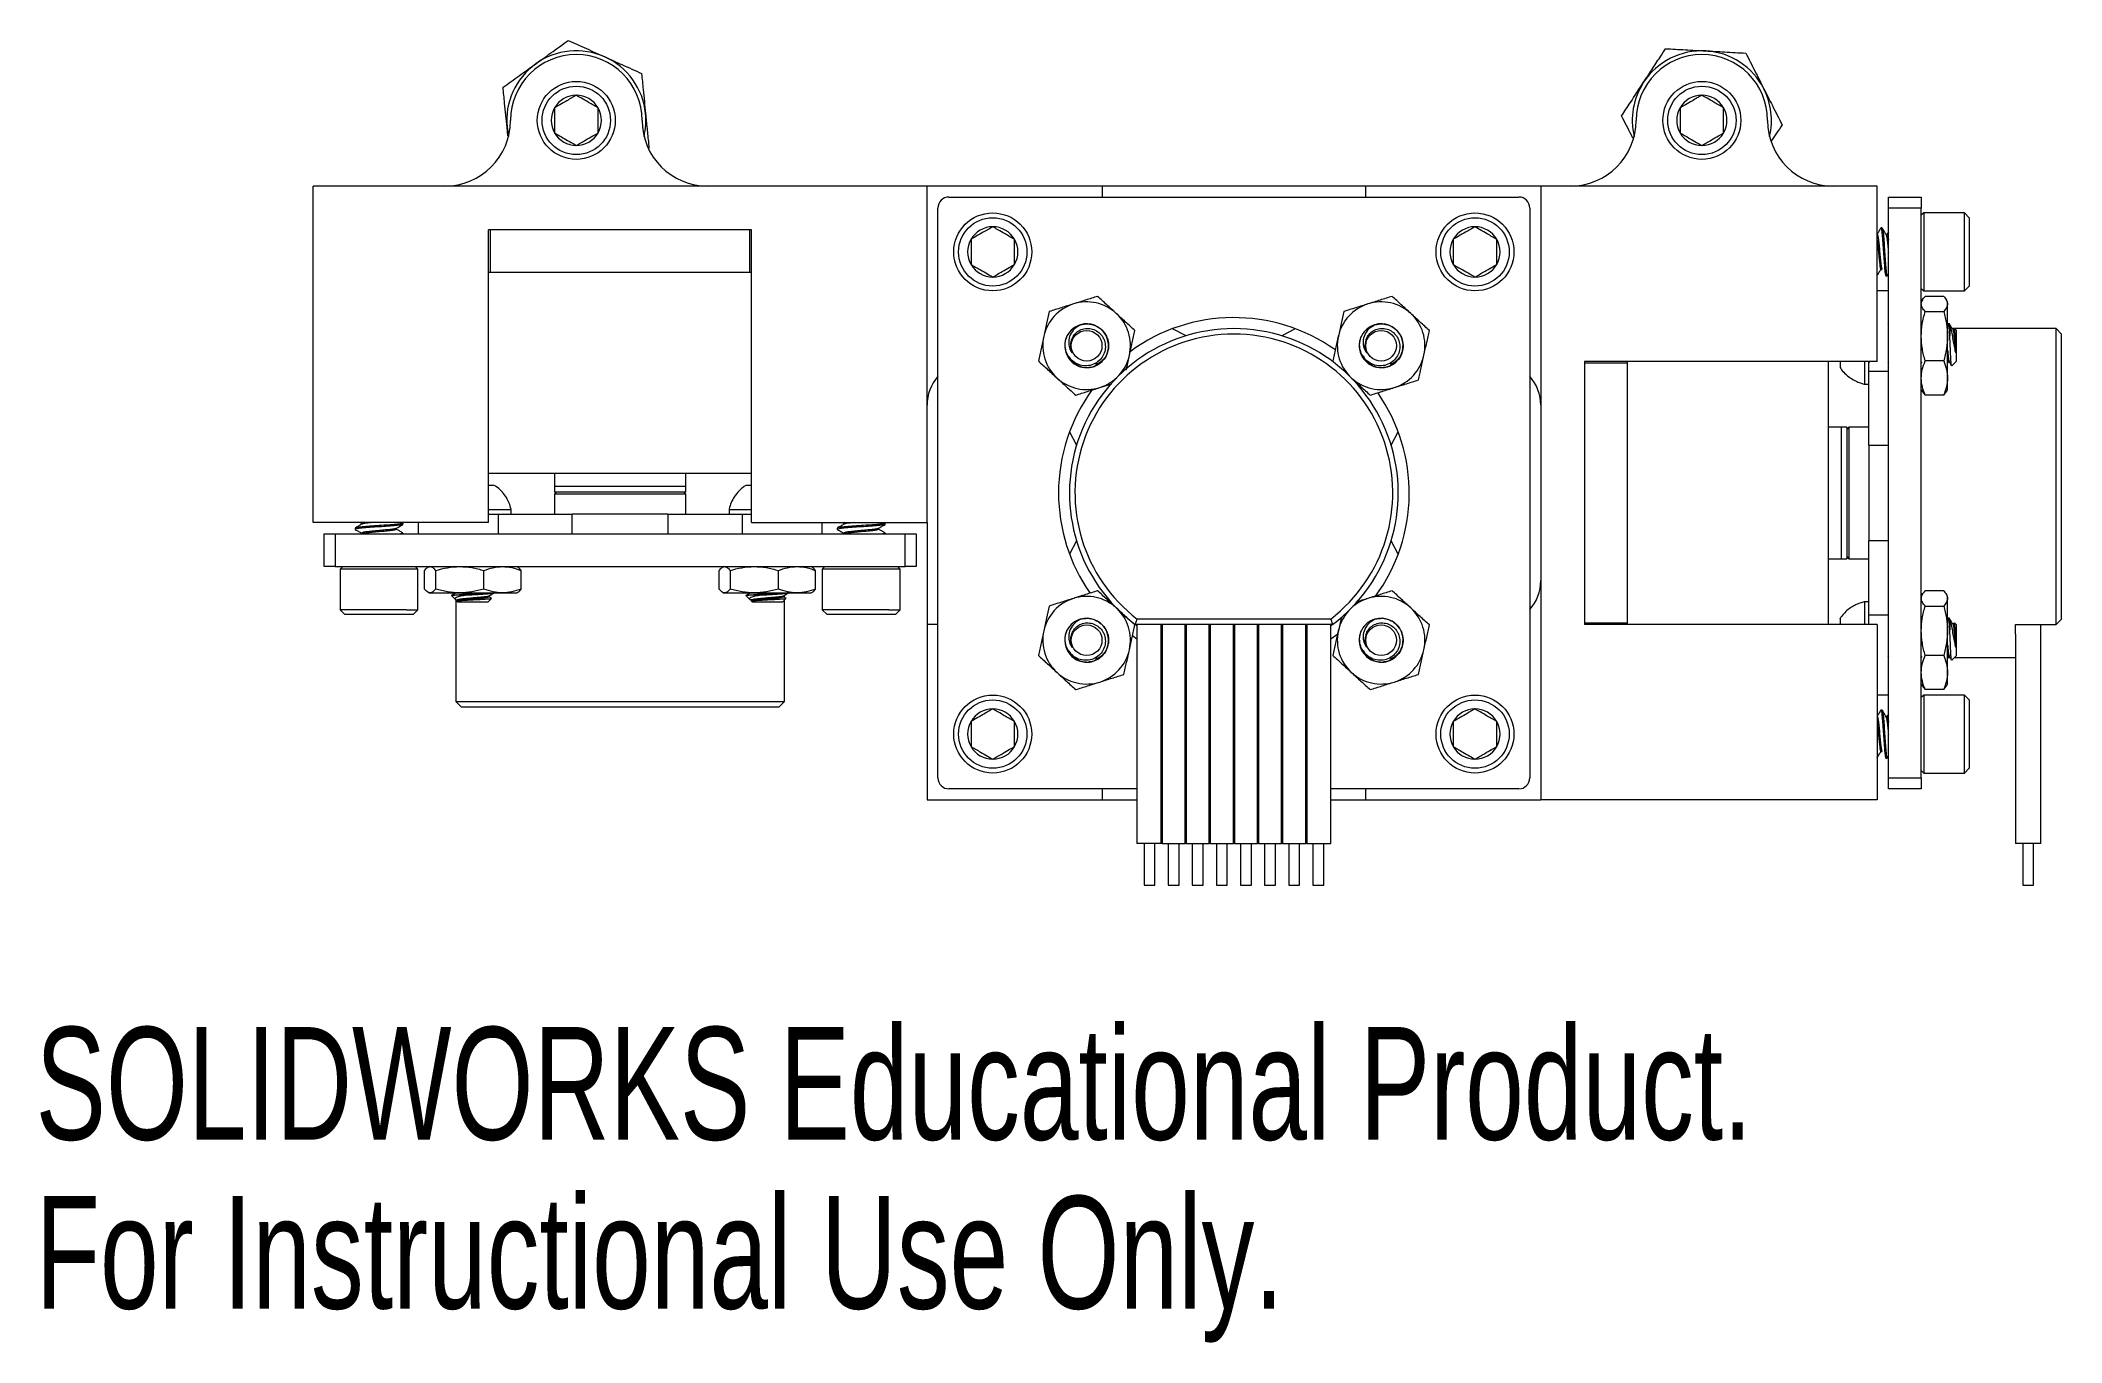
# Model space of a CAD drawing. Header units: millimetres. Extents: x 0.2 to 92.4, y -0.1 to 59.3.
import ezdxf

# ---------------------------------------------------------------- set-up
doc = ezdxf.new("R2010")
doc.units = ezdxf.units.MM
doc.styles.add('SLDTEXTSTYLE0', font='TXT', dxfattribs={"width": 0.7})

msp = doc.modelspace()

# ---------------------------------------------------------------- texts
at = {"color": 7, "linetype": 'Continuous', "char_height": 5.1381, "attachment_point": 1, "style": 'SLDTEXTSTYLE0'}
for s, insert in [('SOLIDWORKS Educational Product.', (0, 14.331)), ('For Instructional Use Only.', (0, 6.623))]:
    msp.add_mtext(s, dxfattribs=dict(at, insert=insert))

# ---------------------------------------------------------------- linework, layer by layer
at = {"color": 7, "linetype": 'Continuous', "lineweight": 15}
for p, q in [((21.545, 54.987), (21.506, 55.385)), ((12.665, 37.349), (12.665, 52.699)), ((40.665, 52.699), (12.665, 52.699)), ((40.665, 37.349), (40.665, 52.699)), ((48.665, 52.699), (40.665, 52.699)), ((48.665, 52.199), (48.665, 52.699)), ((60.665, 52.699), (48.665, 52.699)), ((60.665, 52.699), (60.665, 52.199)), ((68.665, 52.699), (60.665, 52.699)), ((84.015, 52.699), (68.665, 52.699)), ((68.665, 52.699), (68.665, 24.699)), ((84.015, 44.699), (84.015, 52.699)), ((41.165, 25.699), (41.165, 51.699)), ((41.665, 52.199), (67.665, 52.199)), ((68.165, 51.699), (68.165, 25.699)), ((84.526, 52.199), (86.026, 52.199)), ((84.526, 51.699), (84.526, 52.199)), ((84.526, 25.699), (84.526, 51.699)), ((86.026, 51.699), (84.526, 51.699)), ((86.026, 52.199), (86.026, 51.699)), ((86.026, 25.699), (86.026, 51.699)), ((84.24, 50.791), (84.184, 50.791)), ((86.135, 51.477), (86.026, 51.368)), ((87.992, 51.477), (86.135, 51.477)), ((86.135, 51.477), (86.135, 47.921)), ((88.21, 51.259), (87.992, 51.477)), ((87.992, 47.921), (87.992, 51.477)), ((88.21, 51.259), (88.21, 48.14)), ((32.665, 50.699), (20.665, 50.699)), ((20.665, 37.349), (20.665, 50.699)), ((20.74, 50.699), (20.74, 48.756)), ((32.59, 48.756), (32.59, 50.699)), ((32.665, 37.349), (32.665, 50.699)), ((84.467, 50.497), (84.416, 50.497)), ((84.526, 50.607), (84.461, 50.497)), ((84.184, 48.902), (84.24, 48.902)), ((32.665, 48.756), (20.665, 48.756)), ((84.41, 48.607), (84.467, 48.607)), ((84.462, 48.609), (84.526, 48.718)), ((86.026, 48.03), (86.135, 47.921)), ((87.992, 47.921), (88.21, 48.14)), ((84.526, 47.917), (84.015, 47.917)), ((86.082, 47.515), (86.026, 47.417)), ((86.135, 47.921), (87.992, 47.921)), ((87.047, 47.671), (86.204, 47.671)), ((87.226, 47.417), (87.169, 47.515)), ((87.226, 47.324), (87.226, 47.417)), ((87.226, 45.85), (87.226, 47.324)), ((52.482, 45.874), (51.868, 46.194)), ((57.462, 46.194), (56.848, 45.874)), ((84.526, 46.391), (84.514, 46.411)), ((86.204, 46.977), (87.047, 46.977)), ((87.251, 46.413), (87.226, 46.369)), ((87.307, 46.417), (87.257, 46.417)), ((87.326, 46.376), (87.307, 46.409)), ((87.326, 46.376), (87.326, 45.888)), ((87.527, 46.199), (87.437, 46.199)), ((87.507, 46.157), (87.461, 46.157)), ((87.53, 46.204), (87.499, 46.151)), ((87.626, 46.117), (87.54, 46.202)), ((92.176, 46.199), (87.549, 46.199)), ((87.626, 46.088), (87.626, 46.117)), ((92.426, 45.949), (92.176, 46.199)), ((92.176, 32.699), (92.176, 46.199)), ((87.226, 43.942), (87.226, 45.85)), ((87.585, 45.664), (87.585, 45.095)), ((87.626, 44.717), (87.626, 46.088)), ((92.426, 32.949), (92.426, 45.949)), ((84.015, 44.699), (70.665, 44.699)), ((70.665, 44.699), (70.665, 32.699)), ((72.609, 44.624), (70.665, 44.624)), ((72.609, 44.699), (72.609, 32.699)), ((81.772, 44.699), (81.772, 32.699)), ((83.431, 44.699), (83.431, 43.667)), ((83.626, 44.262), (83.626, 44.699)), ((83.626, 44.262), (84.526, 44.262)), ((83.626, 40.882), (83.626, 44.262)), ((83.627, 44.617), (83.662, 44.676)), ((84.499, 44.682), (84.526, 44.637)), ((86.026, 44.615), (86.062, 44.676)), ((87.047, 44.722), (86.204, 44.722)), ((87.226, 44.615), (87.266, 44.683)), ((87.257, 44.676), (87.302, 44.676)), ((87.415, 44.506), (87.626, 44.717)), ((48.549, 43.509), (49.092, 43.68)), ((83.431, 43.667), (83.626, 43.667)), ((86.026, 43.417), (86.082, 43.318)), ((87.169, 43.318), (87.226, 43.417)), ((87.226, 43.417), (87.226, 43.942)), ((86.085, 43.32), (86.204, 43.162)), ((87.047, 43.162), (86.204, 43.162)), ((87.047, 43.162), (87.167, 43.32)), ((47.17, 41.496), (47.49, 40.882)), ((61.841, 40.882), (62.16, 41.496)), ((82.372, 41.699), (81.772, 41.699)), ((82.626, 41.699), (82.372, 41.699)), ((82.372, 41.699), (82.372, 35.699)), ((82.726, 41.699), (82.626, 41.599)), ((82.626, 41.699), (82.626, 35.699)), ((83.626, 41.699), (82.726, 41.699)), ((82.726, 41.699), (82.726, 35.699)), ((83.626, 40.882), (84.526, 40.882)), ((83.626, 40.882), (83.626, 36.516)), ((32.665, 39.593), (20.665, 39.593)), ((23.665, 39.593), (23.665, 38.993)), ((23.665, 38.993), (23.665, 38.739)), ((29.665, 38.993), (23.665, 38.993)), ((23.765, 38.739), (23.665, 38.639)), ((29.665, 38.739), (23.665, 38.739)), ((29.665, 38.639), (29.565, 38.739)), ((29.665, 38.993), (29.665, 39.593)), ((29.665, 38.739), (29.665, 38.993)), ((21.698, 37.934), (20.665, 37.934)), ((21.698, 37.739), (21.698, 37.934)), ((23.665, 38.639), (23.665, 37.739)), ((26.665, 38.639), (23.665, 38.639)), ((29.665, 38.639), (26.665, 38.639)), ((29.665, 37.739), (29.665, 38.639)), ((31.633, 37.934), (31.633, 37.739)), ((32.665, 37.934), (31.633, 37.934)), ((20.665, 37.349), (12.665, 37.349)), ((14.573, 37.096), (14.573, 37.039)), ((14.812, 37.349), (14.868, 37.317)), ((14.923, 37.349), (14.868, 37.322)), ((14.868, 37.322), (14.868, 37.272)), ((16.463, 37.039), (16.463, 37.09)), ((16.749, 37.332), (16.719, 37.349)), ((16.757, 37.266), (16.757, 37.322)), ((17.448, 37.349), (17.448, 36.839)), ((20.665, 37.739), (21.102, 37.739)), ((21.102, 37.739), (21.102, 36.839)), ((21.102, 37.739), (24.482, 37.739)), ((24.482, 36.839), (24.482, 37.739)), ((28.848, 37.739), (24.482, 37.739)), ((28.848, 37.739), (28.848, 36.839)), ((28.848, 37.739), (32.228, 37.739)), ((32.228, 37.739), (32.228, 36.839)), ((32.228, 37.739), (32.665, 37.739)), ((32.665, 37.349), (40.665, 37.349)), ((35.883, 36.839), (35.883, 37.349)), ((36.573, 37.096), (36.573, 37.039)), ((36.812, 37.349), (36.868, 37.317)), ((36.923, 37.349), (36.868, 37.322)), ((36.868, 37.322), (36.868, 37.272)), ((38.463, 37.039), (38.463, 37.09)), ((38.749, 37.332), (38.719, 37.349)), ((38.757, 37.266), (38.757, 37.322)), ((40.665, 37.349), (40.665, 32.699)), ((13.165, 35.339), (13.165, 36.839)), ((13.165, 36.839), (13.665, 36.839)), ((13.665, 36.839), (13.665, 35.339)), ((13.665, 36.839), (39.665, 36.839)), ((14.868, 36.869), (14.868, 36.839)), ((16.757, 36.839), (16.757, 36.869)), ((36.868, 36.869), (36.868, 36.839)), ((38.757, 36.839), (38.757, 36.869)), ((39.665, 35.339), (39.665, 36.839)), ((39.665, 36.839), (40.165, 36.839)), ((40.165, 36.839), (40.165, 35.339)), ((47.49, 36.516), (47.17, 35.902)), ((62.16, 35.902), (61.841, 36.516)), ((84.526, 36.516), (83.626, 36.516)), ((83.626, 33.136), (83.626, 36.516)), ((13.665, 35.339), (13.165, 35.339)), ((13.665, 35.339), (39.665, 35.339)), ((13.996, 35.339), (13.887, 35.23)), ((13.887, 35.23), (13.887, 33.373)), ((16.923, 35.23), (13.887, 35.23)), ((17.443, 35.23), (16.923, 35.23)), ((17.443, 35.23), (17.334, 35.339)), ((17.443, 33.373), (17.443, 35.23)), ((17.745, 34.317), (17.745, 35.16)), ((17.948, 35.339), (17.895, 35.308)), ((18.245, 35.16), (18.245, 34.317)), ((20.448, 34.317), (20.448, 35.16)), ((22, 35.308), (21.948, 35.339)), ((22.15, 34.317), (22.15, 35.16)), ((31.18, 34.317), (31.18, 35.16)), ((31.383, 35.339), (31.33, 35.308)), ((31.68, 35.16), (31.68, 34.317)), ((33.883, 34.317), (33.883, 35.16)), ((35.435, 35.308), (35.383, 35.339)), ((35.585, 34.317), (35.585, 35.16)), ((35.996, 35.339), (35.887, 35.23)), ((35.887, 35.23), (35.887, 33.373)), ((38.923, 35.23), (35.887, 35.23)), ((39.443, 35.23), (38.923, 35.23)), ((39.443, 35.23), (39.334, 35.339)), ((39.443, 33.373), (39.443, 35.23)), ((40.165, 35.339), (39.665, 35.339)), ((81.772, 35.699), (82.372, 35.699)), ((82.372, 35.699), (82.626, 35.699)), ((82.626, 35.799), (82.726, 35.699)), ((82.726, 35.699), (83.626, 35.699)), ((17.895, 34.169), (17.948, 34.139)), ((17.948, 34.139), (17.995, 34.139)), ((17.995, 34.139), (19.346, 34.139)), ((19.346, 34.139), (21.299, 34.139)), ((21.299, 34.139), (21.948, 34.139)), ((21.948, 34.139), (22, 34.169)), ((31.33, 34.169), (31.383, 34.139)), ((31.383, 34.139), (31.43, 34.139)), ((31.43, 34.139), (32.781, 34.139)), ((32.781, 34.139), (34.734, 34.139)), ((34.734, 34.139), (35.383, 34.139)), ((35.383, 34.139), (35.435, 34.169)), ((87.047, 34.236), (86.204, 34.236)), ((13.887, 33.373), (14.106, 33.154)), ((16.923, 33.373), (13.887, 33.373)), ((16.923, 33.373), (17.443, 33.373)), ((17.225, 33.154), (17.443, 33.373)), ((18.976, 34.018), (18.967, 34.021)), ((18.972, 34.014), (19.148, 33.838)), ((19.666, 34.039), (19.066, 34.039)), ((19.156, 33.834), (19.207, 33.804)), ((19.165, 33.827), (19.165, 29.189)), ((19.207, 33.807), (19.207, 33.779)), ((19.207, 33.779), (19.248, 33.739)), ((19.25, 33.779), (19.207, 33.779)), ((19.248, 33.739), (19.75, 33.739)), ((19.75, 33.739), (20.648, 33.739)), ((20.648, 33.739), (20.797, 33.888)), ((20.688, 33.957), (20.688, 34.002)), ((20.789, 33.902), (20.688, 33.961)), ((20.801, 33.894), (20.786, 33.898)), ((32.411, 34.018), (32.402, 34.021)), ((32.407, 34.014), (32.583, 33.838)), ((33.101, 34.039), (32.501, 34.039)), ((32.591, 33.834), (32.642, 33.804)), ((32.642, 33.807), (32.642, 33.779)), ((32.642, 33.779), (32.683, 33.739)), ((32.685, 33.779), (32.642, 33.779)), ((32.683, 33.739), (33.185, 33.739)), ((33.185, 33.739), (34.083, 33.739)), ((34.083, 33.739), (34.232, 33.888)), ((34.123, 33.957), (34.123, 34.002)), ((34.224, 33.902), (34.123, 33.961)), ((34.165, 33.937), (34.165, 34.026)), ((34.165, 29.189), (34.165, 33.821)), ((34.236, 33.894), (34.221, 33.898)), ((35.887, 33.373), (36.106, 33.154)), ((38.923, 33.373), (35.887, 33.373)), ((38.923, 33.373), (39.443, 33.373)), ((39.225, 33.154), (39.443, 33.373)), ((83.626, 33.732), (83.431, 33.732)), ((83.431, 33.732), (83.431, 33.661)), ((83.431, 33.661), (83.431, 32.699)), ((86.082, 34.08), (86.026, 33.982)), ((86.204, 33.542), (87.047, 33.542)), ((87.226, 33.982), (87.169, 34.08)), ((87.226, 33.889), (87.226, 33.982)), ((87.226, 32.415), (87.226, 33.889)), ((16.768, 33.154), (14.106, 33.154)), ((17.225, 33.154), (16.768, 33.154)), ((38.768, 33.154), (36.106, 33.154)), ((39.225, 33.154), (38.768, 33.154)), ((41.165, 32.699), (40.665, 32.699)), ((40.665, 32.699), (40.665, 24.699)), ((50.165, 32.699), (50.249, 32.949)), ((59.165, 32.699), (50.165, 32.699)), ((50.24, 32.644), (50.165, 32.699)), ((50.24, 32.699), (50.24, 22.699)), ((59.081, 32.949), (50.249, 32.949)), ((51.344, 22.699), (51.344, 32.699)), ((51.386, 32.699), (51.386, 22.699)), ((52.444, 22.699), (52.444, 32.699)), ((52.486, 32.699), (52.486, 22.699)), ((53.544, 22.699), (53.544, 32.699)), ((53.586, 32.699), (53.586, 22.699)), ((54.644, 22.699), (54.644, 32.699)), ((54.686, 32.699), (54.686, 22.699)), ((55.744, 22.699), (55.744, 32.699)), ((55.786, 32.699), (55.786, 22.699)), ((56.844, 22.699), (56.844, 32.699)), ((56.886, 32.699), (56.886, 22.699)), ((57.944, 22.699), (57.944, 32.699)), ((57.986, 32.699), (57.986, 22.699)), ((59.081, 32.949), (59.165, 32.699)), ((59.09, 22.699), (59.09, 32.699)), ((59.165, 32.699), (59.09, 32.644)), ((70.665, 32.774), (72.609, 32.774)), ((84.015, 32.699), (70.665, 32.699)), ((83.626, 32.699), (83.626, 33.136)), ((83.626, 33.136), (84.526, 33.136)), ((84.015, 32.699), (84.015, 24.699)), ((84.526, 32.956), (84.514, 32.975)), ((87.251, 32.978), (87.226, 32.934)), ((87.226, 30.507), (87.226, 32.415)), ((87.307, 32.982), (87.257, 32.982)), ((87.326, 32.941), (87.307, 32.974)), ((87.326, 32.941), (87.326, 32.453)), ((87.507, 32.722), (87.461, 32.722)), ((87.53, 32.769), (87.499, 32.716)), ((87.626, 32.682), (87.54, 32.767)), ((87.626, 32.653), (87.626, 32.682)), ((87.626, 31.282), (87.626, 32.653)), ((90.326, 32.699), (92.176, 32.699)), ((90.326, 32.263), (90.326, 32.699)), ((91.476, 22.699), (91.476, 32.699)), ((92.176, 32.699), (92.426, 32.949)), ((50.24, 32.034), (50.035, 32.175)), ((59.414, 32.261), (59.09, 32.034)), ((87.585, 32.229), (87.585, 31.66)), ((90.326, 32.263), (90.326, 22.699)), ((84.499, 31.247), (84.526, 31.202)), ((86.026, 31.179), (86.062, 31.241)), ((87.047, 31.287), (86.204, 31.287)), ((87.226, 31.18), (87.266, 31.248)), ((87.226, 29.982), (87.226, 30.507)), ((87.237, 31.199), (87.327, 31.199)), ((87.257, 31.241), (87.302, 31.241)), ((87.415, 31.071), (87.626, 31.282)), ((87.543, 31.199), (90.326, 31.199)), ((86.026, 29.982), (86.082, 29.883)), ((86.085, 29.885), (86.204, 29.727)), ((87.047, 29.727), (86.204, 29.727)), ((87.047, 29.727), (87.167, 29.885)), ((87.169, 29.883), (87.226, 29.982)), ((19.165, 29.189), (19.415, 28.939)), ((19.165, 29.189), (34.165, 29.189)), ((19.415, 28.939), (33.915, 28.939)), ((33.915, 28.939), (34.165, 29.189)), ((84.015, 29.482), (84.526, 29.482)), ((84.24, 28.791), (84.184, 28.791)), ((84.526, 28.607), (84.461, 28.497)), ((86.135, 29.477), (86.026, 29.368)), ((87.992, 29.477), (86.135, 29.477)), ((86.135, 29.477), (86.135, 25.921)), ((88.21, 29.259), (87.992, 29.477)), ((87.992, 25.921), (87.992, 29.477)), ((88.21, 29.259), (88.21, 26.14)), ((84.467, 28.497), (84.416, 28.497)), ((84.184, 26.902), (84.24, 26.902)), ((84.41, 26.607), (84.467, 26.607)), ((84.462, 26.609), (84.526, 26.718)), ((86.026, 26.03), (86.135, 25.921)), ((86.135, 25.921), (87.992, 25.921)), ((87.992, 25.921), (88.21, 26.14)), ((50.24, 25.199), (41.665, 25.199)), ((48.665, 24.699), (48.665, 25.199)), ((67.665, 25.199), (59.09, 25.199)), ((60.665, 25.199), (60.665, 24.699)), ((84.526, 25.699), (86.026, 25.699)), ((84.526, 25.199), (84.526, 25.699)), ((86.026, 25.199), (84.526, 25.199)), ((86.026, 25.699), (86.026, 25.199)), ((40.665, 24.699), (48.665, 24.699)), ((48.665, 24.699), (50.24, 24.699)), ((59.09, 24.699), (60.665, 24.699)), ((60.665, 24.699), (68.665, 24.699)), ((84.015, 24.699), (68.665, 24.699)), ((51.344, 22.699), (50.24, 22.699)), ((50.565, 22.699), (50.565, 20.799)), ((51.065, 20.799), (51.065, 22.699)), ((51.386, 22.699), (51.344, 22.699)), ((51.386, 22.699), (52.444, 22.699)), ((51.665, 22.699), (51.665, 20.799)), ((52.165, 20.799), (52.165, 22.699)), ((52.486, 22.699), (52.444, 22.699)), ((52.486, 22.699), (53.544, 22.699)), ((52.765, 22.699), (52.765, 20.799)), ((53.265, 20.799), (53.265, 22.699)), ((53.586, 22.699), (53.544, 22.699)), ((53.586, 22.699), (54.644, 22.699)), ((53.865, 22.699), (53.865, 20.799)), ((54.365, 20.799), (54.365, 22.699)), ((54.686, 22.699), (54.644, 22.699)), ((54.686, 22.699), (55.744, 22.699)), ((54.965, 22.699), (54.965, 20.799)), ((55.465, 20.799), (55.465, 22.699)), ((55.786, 22.699), (55.744, 22.699)), ((55.786, 22.699), (56.844, 22.699)), ((56.065, 22.699), (56.065, 20.799)), ((56.565, 20.799), (56.565, 22.699)), ((56.886, 22.699), (56.844, 22.699)), ((56.886, 22.699), (57.944, 22.699)), ((57.165, 22.699), (57.165, 20.799)), ((57.665, 20.799), (57.665, 22.699)), ((57.986, 22.699), (57.944, 22.699)), ((57.986, 22.699), (59.09, 22.699)), ((58.265, 22.699), (58.265, 20.799)), ((58.765, 20.799), (58.765, 22.699)), ((91.476, 22.699), (90.326, 22.699)), ((90.651, 22.699), (90.651, 20.799)), ((91.151, 20.799), (91.151, 22.699)), ((50.565, 20.799), (50.815, 20.799)), ((50.815, 20.799), (51.065, 20.799)), ((51.665, 20.799), (51.915, 20.799)), ((51.915, 20.799), (52.165, 20.799)), ((52.765, 20.799), (53.015, 20.799)), ((53.015, 20.799), (53.265, 20.799)), ((53.865, 20.799), (54.115, 20.799)), ((54.115, 20.799), (54.365, 20.799)), ((54.965, 20.799), (55.215, 20.799)), ((55.215, 20.799), (55.465, 20.799)), ((56.065, 20.799), (56.315, 20.799)), ((56.315, 20.799), (56.565, 20.799)), ((57.165, 20.799), (57.415, 20.799)), ((57.415, 20.799), (57.665, 20.799)), ((58.265, 20.799), (58.515, 20.799)), ((58.515, 20.799), (58.765, 20.799)), ((90.651, 20.799), (91.151, 20.799))]:
    msp.add_line(p, q, dxfattribs=at)
at = {"color": 8, "linetype": 'Continuous', "lineweight": 15}
for p, q in [((48.685, 44.741), (48.654, 44.769)), ((62.12, 44.741), (62.089, 44.769)), ((48.685, 31.306), (48.654, 31.334)), ((62.12, 31.306), (62.089, 31.334))]:
    msp.add_line(p, q, dxfattribs=at)
at = {"color": 7, "linetype": 'Continuous', "lineweight": 15, "flags": 128}
msp.add_lwpolyline([(21.506, 55.385), (21.574, 54.975), (21.575, 54.97)], dxfattribs=at)
at = {"color": 7, "linetype": 'Continuous', "lineweight": 15}
for centre, radius in [((24.665, 55.699), 1.778), ((24.665, 55.699), 1.56), ((76.015, 55.699), 1.778), ((76.015, 55.699), 1.56), ((43.665, 49.699), 1.778), ((43.665, 49.699), 1.56), ((65.665, 49.699), 1.778), ((65.665, 49.699), 1.56), ((47.948, 45.417), 0.7), ((61.383, 45.417), 0.7), ((47.948, 31.982), 0.7), ((61.383, 31.982), 0.7), ((43.665, 27.699), 1.778), ((43.665, 27.699), 1.56), ((65.665, 27.699), 1.778), ((65.665, 27.699), 1.56)]:
    msp.add_circle(centre, radius, dxfattribs=at)
for centre, radius, start, end in [((24.665, 55.699), 3.175, 125.68379, 185.68379), ((24.665, 55.699), 3, 0, 180), ((24.665, 55.699), 3.175, 65.68379, 125.68379), ((24.665, 55.699), 3.175, 5.68379, 65.68379), ((76.015, 55.699), 3, 0, 180), ((76.015, 55.699), 3.175, 86.84238, 146.84238), ((76.015, 55.699), 3.175, 26.84238, 86.84238), ((76.015, 55.699), 3.175, 146.84238, 193.28358), ((24.665, 55.699), 1.146, 150, 210), ((24.665, 55.699), 1.146, 90, 150), ((24.665, 55.699), 1.146, 30, 90), ((24.665, 55.699), 1.146, 330, 30), ((76.015, 55.699), 1.146, 150, 210), ((76.015, 55.699), 1.146, 90, 150), ((76.015, 55.699), 1.146, 30, 90), ((76.015, 55.699), 1.146, 330, 30), ((76.015, 55.699), 3.175, 346.71642, 26.84238), ((18.665, 55.699), 3, 270, 0), ((30.665, 55.699), 3, 180, 270), ((24.665, 55.699), 3.175, 346.71642, 5.68379), ((70.015, 55.699), 3, 270, 0), ((82.015, 55.699), 3, 180, 270), ((24.665, 55.699), 1.146, 210, 270), ((24.665, 55.699), 1.146, 270, 330), ((76.015, 55.699), 1.146, 210, 270), ((76.015, 55.699), 1.146, 270, 330), ((41.665, 51.699), 0.5, 90, 180), ((67.665, 51.699), 0.5, 0, 90), ((43.665, 49.699), 1.146, 90, 150), ((43.665, 49.699), 1.146, 30, 90), ((65.665, 49.699), 1.146, 90, 150), ((65.665, 49.699), 1.146, 30, 90), ((43.665, 49.699), 1.146, 150, 210), ((43.665, 49.699), 1.146, 330, 30), ((65.665, 49.699), 1.146, 150, 210), ((65.665, 49.699), 1.146, 330, 30), ((43.665, 49.699), 1.146, 210, 270), ((43.665, 49.699), 1.146, 270, 330), ((65.665, 49.699), 1.146, 210, 270), ((65.665, 49.699), 1.146, 270, 330), ((47.948, 45.417), 2, 107.49404, 167.49404), ((47.948, 45.417), 2, 47.49404, 107.49404), ((61.383, 45.417), 2, 107.49404, 167.49404), ((61.383, 45.417), 2, 47.49404, 107.49404), ((47.948, 45.417), 1, 106.37832, 151.90081), ((54.665, 38.699), 7.5, 306.8699, 233.1301), ((47.948, 45.417), 1, 317.49404, 106.37832), ((47.948, 45.417), 2, 347.49404, 47.49404), ((54.665, 38.699), 8, 54.64567, 126.32499), ((61.383, 45.417), 1, 106.37832, 151.90081), ((61.383, 45.417), 1, 317.49404, 106.37832), ((61.383, 45.417), 2, 347.49404, 47.49404), ((47.948, 45.417), 2, 167.49404, 227.49404), ((47.948, 45.417), 1, 151.90081, 273.01652), ((47.948, 45.417), 0.74, 160.47295, 205.7144), ((54.665, 38.699), 7.25, 307.52351, 232.47649), ((61.383, 45.417), 2, 167.49404, 227.49404), ((61.383, 45.417), 1, 151.90081, 273.01652), ((61.383, 45.417), 0.74, 160.47295, 205.7144), ((47.948, 45.417), 1, 273.01652, 317.49404), ((47.948, 45.417), 2, 287.49404, 347.49404), ((61.383, 45.417), 1, 273.01652, 317.49404), ((61.383, 45.417), 2, 287.49404, 347.49404), ((42.665, 42.699), 2, 138.59038, 180), ((47.948, 45.417), 2, 227.49404, 287.49404), ((54.665, 38.699), 8, 143.72514, 180), ((61.383, 45.417), 2, 227.49404, 287.49404), ((66.665, 42.699), 2, 0, 41.40962), ((54.665, 38.699), 8, 323.73624, 34.90935), ((54.665, 38.699), 8, 180, 214.8743), ((66.665, 34.699), 2, 318.59038, 0), ((47.948, 31.982), 2, 107.49404, 167.49404), ((47.948, 31.982), 2, 47.49404, 107.49404), ((47.948, 31.982), 2, 347.49404, 47.49404), ((61.383, 31.982), 2, 107.49404, 167.49404), ((61.383, 31.982), 2, 47.49404, 107.49404), ((61.383, 31.982), 2, 347.49404, 47.49404), ((47.948, 31.982), 2, 167.49404, 227.49404), ((47.948, 31.982), 1, 151.90081, 273.01652), ((47.948, 31.982), 1, 106.37832, 151.90081), ((47.948, 31.982), 1, 317.49404, 106.37832), ((61.383, 31.982), 2, 167.49404, 227.49404), ((61.383, 31.982), 1, 151.90081, 273.01652), ((61.383, 31.982), 1, 106.37832, 151.90081), ((61.383, 31.982), 1, 317.49404, 106.37832), ((47.948, 31.982), 0.74, 160.47295, 205.7144), ((47.948, 31.982), 2, 287.49404, 347.49404), ((61.383, 31.982), 0.74, 160.47295, 205.7144), ((61.383, 31.982), 2, 287.49404, 347.49404), ((47.948, 31.982), 2, 227.49404, 287.49404), ((47.948, 31.982), 1, 273.01652, 317.49404), ((61.383, 31.982), 2, 227.49404, 287.49404), ((61.383, 31.982), 1, 273.01652, 317.49404), ((43.665, 27.699), 1.146, 90, 150), ((43.665, 27.699), 1.146, 30, 90), ((65.665, 27.699), 1.146, 90, 150), ((65.665, 27.699), 1.146, 30, 90), ((43.665, 27.699), 1.146, 150, 210), ((43.665, 27.699), 1.146, 330, 30), ((65.665, 27.699), 1.146, 150, 210), ((65.665, 27.699), 1.146, 330, 30), ((43.665, 27.699), 1.146, 210, 270), ((43.665, 27.699), 1.146, 270, 330), ((65.665, 27.699), 1.146, 210, 270), ((65.665, 27.699), 1.146, 270, 330), ((41.665, 25.699), 0.5, 180, 270), ((67.665, 25.699), 0.5, 270, 0)]:
    msp.add_arc(centre, radius, start, end, dxfattribs=at)
for points, knots in [([(22.813, 58.278), (23.045, 58.444), (23.546, 58.805), (24.038, 59.157), (24.302, 59.347)], [0, 0, 0, 0, 0.461738, 1, 1, 1, 1]), ([(24.302, 59.347), (24.576, 59.224), (25.127, 58.975), (25.689, 58.72), (25.973, 58.592)], [0, 0, 0, 0, 0.4969602, 1, 1, 1, 1]), ([(21.324, 57.209), (21.568, 57.384), (22.059, 57.736), (22.561, 58.097), (22.813, 58.278)], [0, 0, 0, 0, 0.49696, 1, 1, 1, 1]), ([(25.973, 58.592), (26.232, 58.475), (26.795, 58.221), (27.346, 57.972), (27.643, 57.838)], [0, 0, 0, 0, 0.461737, 1, 1, 1, 1]), ([(73.357, 57.436), (73.482, 57.627), (73.734, 58.012), (74.068, 58.524), (74.276, 58.842), (74.36, 58.97)], [0, 0, 0, 0, 0.370951, 0.745215, 1, 1, 1, 1]), ([(74.36, 58.97), (74.66, 58.954), (75.263, 58.92), (75.88, 58.886), (76.19, 58.869)], [0, 0, 0, 0, 0.49696, 1, 1, 1, 1]), ([(76.19, 58.869), (76.475, 58.854), (77.092, 58.82), (77.695, 58.786), (78.02, 58.768)], [0, 0, 0, 0, 0.461737, 1, 1, 1, 1]), ([(78.02, 58.768), (78.156, 58.5), (78.429, 57.961), (78.708, 57.41), (78.848, 57.133)], [0, 0, 0, 0, 0.4969598, 1, 1, 1, 1]), ([(21.506, 55.385), (21.469, 55.752), (21.408, 56.367), (21.348, 56.968), (21.324, 57.209)], [0, 0, 0, 0, 0.598328, 1, 1, 1, 1]), ([(27.643, 57.838), (27.667, 57.596), (27.727, 56.996), (27.788, 56.381), (27.825, 56.014)], [0, 0, 0, 0, 0.401672, 1, 1, 1, 1]), ([(72.355, 55.901), (72.487, 56.104), (72.817, 56.609), (73.155, 57.126), (73.357, 57.436)], [0, 0, 0, 0, 0.401672, 1, 1, 1, 1]), ([(24.665, 56.845), (24.597, 56.806), (24.459, 56.726), (24.202, 56.578), (23.927, 56.419), (23.751, 56.317), (23.673, 56.272)], [0, 0, 0, 0, 0.2164447, 0.4402897, 0.7518822, 1, 1, 1, 1]), ([(23.673, 56.272), (23.673, 56.22), (23.673, 56.044), (23.673, 55.719), (23.673, 55.377), (23.673, 55.192), (23.673, 55.126)], [0, 0, 0, 0, 0.145529, 0.488329, 0.817256, 1, 1, 1, 1]), ([(25.657, 56.272), (25.589, 56.311), (25.451, 56.391), (25.195, 56.539), (24.919, 56.698), (24.743, 56.8), (24.665, 56.845)], [0, 0, 0, 0, 0.216446, 0.440288, 0.751881, 1, 1, 1, 1]), ([(25.657, 55.126), (25.657, 55.192), (25.657, 55.377), (25.657, 55.719), (25.657, 56.044), (25.657, 56.22), (25.657, 56.272)], [0, 0, 0, 0, 0.182744, 0.511671, 0.854471, 1, 1, 1, 1]), ([(76.015, 56.845), (75.947, 56.806), (75.809, 56.726), (75.552, 56.578), (75.277, 56.419), (75.101, 56.317), (75.023, 56.272)], [0, 0, 0, 0, 0.216445, 0.440288, 0.751881, 1, 1, 1, 1]), ([(75.023, 56.272), (75.023, 56.22), (75.023, 56.044), (75.023, 55.719), (75.023, 55.377), (75.023, 55.192), (75.023, 55.126)], [0, 0, 0, 0, 0.145529, 0.488329, 0.817256, 1, 1, 1, 1]), ([(77.007, 56.272), (76.939, 56.311), (76.801, 56.391), (76.545, 56.539), (76.269, 56.698), (76.093, 56.8), (76.015, 56.845)], [0, 0, 0, 0, 0.216444, 0.440288, 0.751881, 1, 1, 1, 1]), ([(77.007, 55.126), (77.007, 55.192), (77.007, 55.377), (77.007, 55.719), (77.007, 56.044), (77.007, 56.22), (77.007, 56.272)], [0, 0, 0, 0, 0.182744, 0.511671, 0.854471, 1, 1, 1, 1]), ([(78.848, 57.133), (78.977, 56.878), (79.256, 56.327), (79.529, 55.788), (79.676, 55.497)], [0, 0, 0, 0, 0.461737, 1, 1, 1, 1]), ([(27.825, 56.014), (27.847, 55.786), (27.893, 55.328), (27.945, 54.802), (27.975, 54.506), (27.982, 54.434)], [0, 0, 0, 0, 0.429283, 0.8624, 1, 1, 1, 1]), ([(72.871, 54.88), (72.847, 54.929), (72.672, 55.274), (72.501, 55.611), (72.355, 55.901)], [0, 0, 0, 0, 0.14157, 1, 1, 1, 1]), ([(79.676, 55.497), (79.592, 55.369), (79.429, 55.119), (79.263, 54.866), (79.183, 54.743)], [0, 0, 0, 0, 0.515097, 1, 1, 1, 1]), ([(23.673, 55.126), (23.741, 55.087), (23.879, 55.007), (24.136, 54.859), (24.411, 54.7), (24.587, 54.599), (24.665, 54.553)], [0, 0, 0, 0, 0.216444, 0.440288, 0.751882, 1, 1, 1, 1]), ([(24.665, 54.553), (24.733, 54.593), (24.871, 54.673), (25.128, 54.821), (25.403, 54.98), (25.579, 55.081), (25.657, 55.126)], [0, 0, 0, 0, 0.216443, 0.440288, 0.751882, 1, 1, 1, 1]), ([(75.023, 55.126), (75.091, 55.087), (75.229, 55.007), (75.486, 54.859), (75.761, 54.7), (75.937, 54.599), (76.015, 54.553)], [0, 0, 0, 0, 0.216444, 0.440289, 0.751883, 1, 1, 1, 1]), ([(76.015, 54.553), (76.083, 54.593), (76.221, 54.673), (76.478, 54.821), (76.753, 54.98), (76.929, 55.081), (77.007, 55.126)], [0, 0, 0, 0, 0.216445, 0.440288, 0.751882, 1, 1, 1, 1]), ([(43.665, 50.845), (43.597, 50.806), (43.459, 50.726), (43.202, 50.578), (42.927, 50.419), (42.751, 50.317), (42.673, 50.272)], [0, 0, 0, 0, 0.2164448, 0.4402874, 0.7518815, 1, 1, 1, 1]), ([(44.657, 50.272), (44.589, 50.311), (44.451, 50.391), (44.195, 50.539), (43.919, 50.698), (43.743, 50.8), (43.665, 50.845)], [0, 0, 0, 0, 0.216445, 0.440289, 0.751883, 1, 1, 1, 1]), ([(65.665, 50.845), (65.597, 50.806), (65.459, 50.726), (65.202, 50.578), (64.927, 50.419), (64.751, 50.317), (64.673, 50.272)], [0, 0, 0, 0, 0.216446, 0.440288, 0.751882, 1, 1, 1, 1]), ([(66.657, 50.272), (66.589, 50.311), (66.451, 50.391), (66.195, 50.539), (65.919, 50.698), (65.743, 50.8), (65.665, 50.845)], [0, 0, 0, 0, 0.216445, 0.44029, 0.751884, 1, 1, 1, 1]), ([(84.176, 50.786), (84.147, 50.736), (84.094, 50.644), (84.04, 50.552), (84.015, 50.51)], [0, 0, 0, 0, 0.539882, 1, 1, 1, 1]), ([(84.184, 50.791), (84.184, 50.791), (84.194, 50.819), (84.211, 50.722), (84.239, 50.497), (84.269, 50.13), (84.295, 49.702), (84.325, 49.271), (84.354, 48.911), (84.38, 48.657), (84.4, 48.624), (84.41, 48.607)], [0, 0, 0, 0, 0.000291, 0.12438, 0.248468, 0.375827, 0.498129, 0.624379, 0.750629, 0.872932, 1, 1, 1, 1]), ([(84.422, 50.488), (84.393, 50.537), (84.335, 50.636), (84.278, 50.735), (84.249, 50.784)], [0, 0, 0, 0, 0.499604, 1, 1, 1, 1]), ([(84.249, 50.767), (84.255, 50.754), (84.271, 50.723), (84.295, 50.489), (84.326, 50.132), (84.352, 49.701), (84.381, 49.271), (84.411, 48.912), (84.435, 48.668), (84.454, 48.636), (84.462, 48.621)], [0, 0, 0, 0, 0.0921094, 0.2239012, 0.3591671, 0.4890624, 0.62315, 0.757238, 0.8871336, 1, 1, 1, 1]), ([(42.673, 50.272), (42.673, 50.22), (42.673, 50.044), (42.673, 49.719), (42.673, 49.377), (42.673, 49.192), (42.673, 49.126)], [0, 0, 0, 0, 0.145526, 0.488329, 0.817257, 1, 1, 1, 1]), ([(44.657, 49.126), (44.657, 49.192), (44.657, 49.377), (44.657, 49.719), (44.657, 50.044), (44.657, 50.22), (44.657, 50.272)], [0, 0, 0, 0, 0.182743, 0.511671, 0.854474, 1, 1, 1, 1]), ([(64.673, 50.272), (64.673, 50.22), (64.673, 50.044), (64.673, 49.719), (64.673, 49.377), (64.673, 49.192), (64.673, 49.126)], [0, 0, 0, 0, 0.145526, 0.488329, 0.817257, 1, 1, 1, 1]), ([(66.657, 49.126), (66.657, 49.192), (66.657, 49.377), (66.657, 49.719), (66.657, 50.044), (66.657, 50.22), (66.657, 50.272)], [0, 0, 0, 0, 0.182743, 0.511671, 0.854474, 1, 1, 1, 1]), ([(84.013, 50.497), (84.013, 50.497), (84.024, 50.517), (84.041, 50.446), (84.069, 50.281), (84.099, 50.014), (84.125, 49.701), (84.155, 49.388), (84.184, 49.12), (84.208, 48.961), (84.228, 48.896), (84.238, 48.907), (84.24, 48.909)], [0, 0, 0, 0, 0.000291, 0.124342, 0.248394, 0.37574, 0.497993, 0.624222, 0.75045, 0.872703, 0.973107, 1, 1, 1, 1]), ([(84.015, 50.24), (84.024, 50.164), (84.043, 50.008), (84.068, 49.7), (84.098, 49.387), (84.127, 49.124), (84.152, 48.944), (84.171, 48.92), (84.18, 48.909)], [0, 0, 0, 0, 0.158509, 0.327325, 0.501631, 0.675937, 0.844752, 1, 1, 1, 1]), ([(84.421, 50.474), (84.427, 50.465), (84.442, 50.443), (84.465, 50.275), (84.496, 50.016), (84.514, 49.792), (84.524, 49.68), (84.526, 49.669)], [0, 0, 0, 0, 0.165273, 0.432177, 0.706172, 0.969207, 1, 1, 1, 1]), ([(84.467, 50.497), (84.467, 50.497), (84.477, 50.517), (84.495, 50.44), (84.514, 50.344), (84.525, 50.248), (84.526, 50.239)], [0, 0, 0, 0, 0.001111, 0.475473, 0.949835, 1, 1, 1, 1]), ([(42.673, 49.126), (42.741, 49.087), (42.879, 49.007), (43.136, 48.859), (43.411, 48.7), (43.587, 48.599), (43.665, 48.553)], [0, 0, 0, 0, 0.216444, 0.440288, 0.751883, 1, 1, 1, 1]), ([(43.665, 48.553), (43.733, 48.593), (43.871, 48.673), (44.128, 48.821), (44.403, 48.98), (44.579, 49.081), (44.657, 49.126)], [0, 0, 0, 0, 0.216445, 0.440288, 0.751883, 1, 1, 1, 1]), ([(64.673, 49.126), (64.741, 49.087), (64.879, 49.007), (65.136, 48.859), (65.411, 48.7), (65.587, 48.599), (65.665, 48.553)], [0, 0, 0, 0, 0.216443, 0.440288, 0.751883, 1, 1, 1, 1]), ([(65.665, 48.553), (65.733, 48.593), (65.871, 48.673), (66.128, 48.821), (66.403, 48.98), (66.579, 49.081), (66.657, 49.126)], [0, 0, 0, 0, 0.216445, 0.440288, 0.751882, 1, 1, 1, 1]), ([(84.015, 48.621), (84.042, 48.666), (84.096, 48.759), (84.151, 48.853), (84.18, 48.902)], [0, 0, 0, 0, 0.479811, 1, 1, 1, 1]), ([(47.346, 47.324), (47.162, 47.266), (46.789, 47.148), (46.428, 47.035), (46.245, 46.977)], [0, 0, 0, 0, 0.494511, 1, 1, 1, 1]), ([(48.448, 47.671), (48.267, 47.614), (47.906, 47.501), (47.533, 47.383), (47.346, 47.324)], [0, 0, 0, 0, 0.499748, 1, 1, 1, 1]), ([(49.299, 46.891), (49.154, 47.024), (48.866, 47.288), (48.587, 47.544), (48.448, 47.671)], [0, 0, 0, 0, 0.5020799, 1, 1, 1, 1]), ([(60.781, 47.324), (60.597, 47.266), (60.224, 47.148), (59.863, 47.035), (59.68, 46.977)], [0, 0, 0, 0, 0.494511, 1, 1, 1, 1]), ([(61.883, 47.671), (61.702, 47.614), (61.341, 47.501), (60.968, 47.383), (60.781, 47.324)], [0, 0, 0, 0, 0.499749, 1, 1, 1, 1]), ([(62.734, 46.891), (62.589, 47.024), (62.301, 47.288), (62.022, 47.544), (61.883, 47.671)], [0, 0, 0, 0, 0.50208, 1, 1, 1, 1]), ([(86.026, 47.324), (86.035, 47.382), (86.053, 47.5), (86.153, 47.614), (86.204, 47.671)], [0, 0, 0, 0, 0.494511, 1, 1, 1, 1]), ([(86.204, 46.977), (86.154, 47.033), (86.054, 47.147), (86.035, 47.265), (86.026, 47.324)], [0, 0, 0, 0, 0.495457, 1, 1, 1, 1]), ([(87.047, 47.671), (87.097, 47.614), (87.198, 47.501), (87.216, 47.383), (87.226, 47.324)], [0, 0, 0, 0, 0.499749, 1, 1, 1, 1]), ([(87.226, 47.324), (87.217, 47.266), (87.198, 47.148), (87.098, 47.035), (87.047, 46.977)], [0, 0, 0, 0, 0.4945116, 1, 1, 1, 1]), ([(46.245, 46.977), (46.205, 46.794), (46.123, 46.424), (46.038, 46.042), (45.995, 45.85)], [0, 0, 0, 0, 0.495458, 1, 1, 1, 1]), ([(47.25, 45.664), (47.281, 45.741), (47.343, 45.895), (47.529, 46.074), (47.76, 46.189), (48.024, 46.222), (48.286, 46.165), (48.521, 46.025), (48.676, 45.84), (48.778, 45.618), (48.818, 45.368), (48.766, 45.077), (48.62, 44.821), (48.396, 44.623), (48.115, 44.505), (47.807, 44.487), (47.506, 44.573), (47.244, 44.752), (47.09, 44.963), (46.99, 45.204), (46.949, 45.472), (46.994, 45.728), (47.052, 45.858), (47.066, 45.888)], [0, 0, 0, 0, 0.044328, 0.088617, 0.134748, 0.181613, 0.228455, 0.276686, 0.32609, 0.355601, 0.407543, 0.459486, 0.511428, 0.563314, 0.617504, 0.671985, 0.726427, 0.782736, 0.839757, 0.863538, 0.923098, 0.982659, 1, 1, 1, 1]), ([(47.666, 46.376), (47.569, 46.318), (47.376, 46.201), (47.183, 45.923), (47.111, 45.615), (47.144, 45.371), (47.21, 45.202), (47.258, 45.13), (47.281, 45.095)], [0, 0, 0, 0, 0.220028, 0.44034, 0.643655, 0.829901, 0.91798, 1, 1, 1, 1]), ([(47.666, 46.376), (47.777, 46.397), (47.999, 46.439), (48.336, 46.358), (48.626, 46.178), (48.815, 45.94), (48.93, 45.665), (48.967, 45.362), (48.885, 45.036), (48.78, 44.819), (48.69, 44.748), (48.688, 44.747)], [0, 0, 0, 0, 0.130416, 0.260811, 0.391131, 0.521511, 0.60603, 0.736296, 0.866605, 0.997023, 1, 1, 1, 1]), ([(50.15, 46.111), (50.01, 46.239), (49.731, 46.495), (49.443, 46.759), (49.299, 46.891)], [0, 0, 0, 0, 0.501635, 1, 1, 1, 1]), ([(49.9, 44.984), (49.943, 45.174), (50.027, 45.556), (50.109, 45.926), (50.15, 46.111)], [0, 0, 0, 0, 0.499623, 1, 1, 1, 1]), ([(59.68, 46.977), (59.64, 46.794), (59.558, 46.424), (59.473, 46.042), (59.43, 45.85)], [0, 0, 0, 0, 0.495458, 1, 1, 1, 1]), ([(60.685, 45.664), (60.716, 45.741), (60.778, 45.895), (60.964, 46.074), (61.195, 46.189), (61.459, 46.222), (61.721, 46.165), (61.956, 46.025), (62.111, 45.84), (62.213, 45.618), (62.253, 45.368), (62.201, 45.077), (62.055, 44.821), (61.831, 44.623), (61.55, 44.505), (61.242, 44.487), (60.941, 44.573), (60.679, 44.752), (60.525, 44.963), (60.425, 45.204), (60.384, 45.472), (60.429, 45.728), (60.487, 45.858), (60.501, 45.888)], [0, 0, 0, 0, 0.044328, 0.088617, 0.134748, 0.181613, 0.228455, 0.276686, 0.32609, 0.355601, 0.407543, 0.459486, 0.511428, 0.563314, 0.617504, 0.671985, 0.726427, 0.782736, 0.839757, 0.863538, 0.923098, 0.982659, 1, 1, 1, 1]), ([(61.101, 46.376), (61.004, 46.318), (60.811, 46.201), (60.618, 45.923), (60.546, 45.615), (60.579, 45.371), (60.645, 45.202), (60.693, 45.13), (60.716, 45.095)], [0, 0, 0, 0, 0.220028, 0.44034, 0.643655, 0.829901, 0.91798, 1, 1, 1, 1]), ([(61.101, 46.376), (61.212, 46.397), (61.434, 46.439), (61.771, 46.358), (62.061, 46.178), (62.25, 45.94), (62.365, 45.665), (62.402, 45.362), (62.32, 45.036), (62.215, 44.819), (62.125, 44.748), (62.123, 44.747)], [0, 0, 0, 0, 0.130417, 0.260811, 0.391131, 0.521511, 0.60603, 0.736296, 0.866605, 0.997023, 1, 1, 1, 1]), ([(63.585, 46.111), (63.445, 46.239), (63.166, 46.495), (62.878, 46.759), (62.734, 46.891)], [0, 0, 0, 0, 0.501635, 1, 1, 1, 1]), ([(63.335, 44.984), (63.378, 45.174), (63.462, 45.556), (63.544, 45.926), (63.585, 46.111)], [0, 0, 0, 0, 0.499623, 1, 1, 1, 1]), ([(86.026, 45.85), (86.035, 46.039), (86.053, 46.421), (86.153, 46.79), (86.204, 46.977)], [0, 0, 0, 0, 0.49451, 1, 1, 1, 1]), ([(87.047, 46.977), (87.097, 46.794), (87.198, 46.424), (87.216, 46.042), (87.226, 45.85)], [0, 0, 0, 0, 0.495458, 1, 1, 1, 1]), ([(87.326, 45.888), (87.319, 45.982), (87.305, 46.172), (87.284, 46.347), (87.267, 46.428), (87.258, 46.41), (87.257, 46.408)], [0, 0, 0, 0, 0.312886, 0.625758, 0.938685, 1, 1, 1, 1]), ([(87.465, 46.151), (87.439, 46.195), (87.388, 46.282), (87.338, 46.37), (87.312, 46.413)], [0, 0, 0, 0, 0.499557, 1, 1, 1, 1]), ([(87.326, 46.376), (87.343, 46.318), (87.379, 46.201), (87.427, 45.923), (87.483, 45.615), (87.529, 45.371), (87.561, 45.202), (87.578, 45.13), (87.585, 45.095)], [0, 0, 0, 0, 0.2200277, 0.4403394, 0.6436544, 0.8299012, 0.9179798, 1, 1, 1, 1]), ([(87.464, 46.147), (87.471, 46.135), (87.485, 46.108), (87.505, 45.969), (87.525, 45.77), (87.548, 45.528), (87.565, 45.334), (87.577, 45.191), (87.582, 45.133), (87.585, 45.095)], [0, 0, 0, 0, 0.153047, 0.330905, 0.508596, 0.686217, 0.864065, 0.914183, 1, 1, 1, 1]), ([(87.507, 46.15), (87.508, 46.152), (87.517, 46.165), (87.534, 46.105), (87.555, 45.972), (87.571, 45.808), (87.582, 45.697), (87.585, 45.664)], [0, 0, 0, 0, 0.0557074, 0.3307296, 0.6061292, 0.8812697, 1, 1, 1, 1]), ([(87.585, 45.664), (87.581, 45.741), (87.572, 45.896), (87.56, 46.072), (87.547, 46.184), (87.539, 46.194), (87.536, 46.198)], [0, 0, 0, 0, 0.263699, 0.52717, 0.801592, 1, 1, 1, 1]), ([(45.995, 45.85), (45.953, 45.661), (45.868, 45.279), (45.787, 44.909), (45.745, 44.722)], [0, 0, 0, 0, 0.494511, 1, 1, 1, 1]), ([(59.43, 45.85), (59.388, 45.661), (59.304, 45.279), (59.222, 44.909), (59.18, 44.722)], [0, 0, 0, 0, 0.494511, 1, 1, 1, 1]), ([(86.204, 44.722), (86.154, 44.906), (86.054, 45.275), (86.035, 45.657), (86.026, 45.85)], [0, 0, 0, 0, 0.495457, 1, 1, 1, 1]), ([(87.226, 45.85), (87.217, 45.661), (87.198, 45.279), (87.098, 44.909), (87.047, 44.722)], [0, 0, 0, 0, 0.494511, 1, 1, 1, 1]), ([(87.226, 45.208), (87.232, 45.13), (87.246, 44.974), (87.269, 44.801), (87.286, 44.701), (87.296, 44.694), (87.3, 44.692)], [0, 0, 0, 0, 0.2906799, 0.5814627, 0.8726837, 1, 1, 1, 1]), ([(87.405, 44.507), (87.404, 44.506), (87.399, 44.497), (87.39, 44.579), (87.376, 44.751), (87.365, 44.963), (87.355, 45.204), (87.344, 45.472), (87.333, 45.728), (87.327, 45.858), (87.326, 45.888)], [0, 0, 0, 0, 0.026402, 0.187995, 0.355128, 0.524375, 0.59496, 0.771744, 0.948528, 1, 1, 1, 1]), ([(45.745, 44.722), (45.883, 44.596), (46.162, 44.34), (46.451, 44.076), (46.596, 43.942)], [0, 0, 0, 0, 0.495458, 1, 1, 1, 1]), ([(47.129, 44.94), (47.161, 44.881), (47.239, 44.737), (47.442, 44.568), (47.707, 44.439), (47.902, 44.425), (48, 44.418)], [0, 0, 0, 0, 0.187086, 0.454789, 0.72576, 1, 1, 1, 1]), ([(47.993, 44.419), (47.996, 44.419), (48.11, 44.405), (48.336, 44.483), (48.56, 44.612), (48.662, 44.717), (48.685, 44.741)], [0, 0, 0, 0, 0.010016, 0.440992, 0.87227, 1, 1, 1, 1]), ([(48.645, 44.712), (48.577, 44.651), (48.425, 44.517), (48.205, 44.427), (48.073, 44.43), (48.052, 44.431)], [0, 0, 0, 0, 0.406718, 0.907662, 1, 1, 1, 1]), ([(48.685, 44.741), (48.6, 44.676), (48.498, 44.599), (48.375, 44.577), (48.354, 44.573)], [0, 0, 0, 0, 0.829779, 1, 1, 1, 1]), ([(49.754, 44.325), (49.761, 44.354), (49.808, 44.569), (49.858, 44.792), (49.9, 44.984)], [0, 0, 0, 0, 0.13718, 1, 1, 1, 1]), ([(60.564, 44.94), (60.596, 44.881), (60.674, 44.737), (60.877, 44.568), (61.142, 44.439), (61.337, 44.425), (61.435, 44.418)], [0, 0, 0, 0, 0.187086, 0.454789, 0.72576, 1, 1, 1, 1]), ([(61.428, 44.419), (61.431, 44.419), (61.545, 44.405), (61.771, 44.483), (61.995, 44.612), (62.097, 44.717), (62.12, 44.741)], [0, 0, 0, 0, 0.0100155, 0.4409919, 0.8722703, 1, 1, 1, 1]), ([(62.08, 44.712), (62.012, 44.651), (61.86, 44.517), (61.641, 44.427), (61.508, 44.43), (61.487, 44.431)], [0, 0, 0, 0, 0.406718, 0.907661, 1, 1, 1, 1]), ([(62.12, 44.741), (62.035, 44.676), (61.933, 44.599), (61.81, 44.577), (61.789, 44.573)], [0, 0, 0, 0, 0.8297782, 1, 1, 1, 1]), ([(63.085, 43.856), (63.126, 44.041), (63.208, 44.41), (63.293, 44.792), (63.335, 44.984)], [0, 0, 0, 0, 0.4997473, 1, 1, 1, 1]), ([(82.326, 44.687), (82.326, 44.656), (82.326, 44.543), (82.326, 44.44), (82.326, 44.43), (82.326, 44.425)], [0, 0, 0, 0, 0.174511, 0.63143, 1, 1, 1, 1]), ([(82.327, 44.426), (82.348, 44.392), (82.422, 44.27), (82.593, 44.095), (82.826, 43.911), (83.064, 43.784), (83.264, 43.706), (83.38, 43.68), (83.425, 43.67)], [0, 0, 0, 0, 0.088224, 0.312156, 0.531403, 0.738069, 0.899989, 1, 1, 1, 1]), ([(86.026, 43.942), (86.035, 44.073), (86.053, 44.337), (86.153, 44.593), (86.204, 44.722)], [0, 0, 0, 0, 0.49451, 1, 1, 1, 1]), ([(87.047, 44.722), (87.097, 44.596), (87.198, 44.34), (87.216, 44.076), (87.226, 43.942)], [0, 0, 0, 0, 0.495458, 1, 1, 1, 1]), ([(87.226, 44.777), (87.231, 44.748), (87.241, 44.686), (87.251, 44.684), (87.257, 44.683)], [0, 0, 0, 0, 0.465755, 1, 1, 1, 1]), ([(87.299, 44.682), (87.324, 44.639), (87.359, 44.58), (87.393, 44.521), (87.402, 44.505)], [0, 0, 0, 0, 0.7404485, 1, 1, 1, 1]), ([(46.596, 43.942), (46.74, 43.81), (47.029, 43.546), (47.308, 43.29), (47.448, 43.162)], [0, 0, 0, 0, 0.498364, 1, 1, 1, 1]), ([(47.448, 43.162), (47.628, 43.219), (47.989, 43.333), (48.362, 43.45), (48.549, 43.509)], [0, 0, 0, 0, 0.499748, 1, 1, 1, 1]), ([(60.031, 43.942), (60.175, 43.81), (60.464, 43.546), (60.743, 43.29), (60.883, 43.162)], [0, 0, 0, 0, 0.498364, 1, 1, 1, 1]), ([(60.883, 43.162), (61.063, 43.219), (61.424, 43.333), (61.797, 43.45), (61.984, 43.509)], [0, 0, 0, 0, 0.4997474, 1, 1, 1, 1]), ([(61.984, 43.509), (62.17, 43.568), (62.544, 43.685), (62.905, 43.799), (63.085, 43.856)], [0, 0, 0, 0, 0.499622, 1, 1, 1, 1]), ([(86.204, 43.162), (86.154, 43.289), (86.054, 43.544), (86.035, 43.809), (86.026, 43.942)], [0, 0, 0, 0, 0.495458, 1, 1, 1, 1]), ([(87.226, 43.942), (87.216, 43.81), (87.198, 43.546), (87.097, 43.29), (87.047, 43.162)], [0, 0, 0, 0, 0.498365, 1, 1, 1, 1]), ([(20.907, 39.039), (20.869, 39.039), (20.816, 39.039), (20.698, 39.039), (20.665, 39.039)], [0, 0, 0, 0, 0.716642, 1, 1, 1, 1]), ([(21.695, 37.939), (21.687, 37.974), (21.66, 38.095), (21.581, 38.303), (21.441, 38.559), (21.245, 38.797), (21.072, 38.962), (20.957, 39.028), (20.935, 39.041)], [0, 0, 0, 0, 0.076563, 0.271477, 0.484043, 0.710626, 0.94369, 1, 1, 1, 1]), ([(32.397, 39.039), (32.359, 39.017), (32.226, 38.937), (32.034, 38.744), (31.837, 38.479), (31.714, 38.216), (31.653, 38.036), (31.638, 37.952), (31.636, 37.938)], [0, 0, 0, 0, 0.0944227, 0.3386793, 0.5876275, 0.8121912, 0.9696936, 1, 1, 1, 1]), ([(32.665, 39.039), (32.607, 39.039), (32.475, 39.039), (32.385, 39.039), (32.394, 39.039), (32.397, 39.039)], [0, 0, 0, 0, 0.3498012, 0.7936081, 1, 1, 1, 1]), ([(16.735, 37.258), (16.722, 37.252), (16.691, 37.237), (16.454, 37.21), (16.095, 37.18), (15.664, 37.155), (15.237, 37.124), (14.871, 37.096), (14.637, 37.069), (14.544, 37.045), (14.587, 37.033), (14.597, 37.031)], [0, 0, 0, 0, 0.088941, 0.214878, 0.340814, 0.462812, 0.589855, 0.713635, 0.837415, 0.964457, 1, 1, 1, 1]), ([(16.756, 37.322), (16.757, 37.322), (16.784, 37.313), (16.687, 37.296), (16.462, 37.266), (16.093, 37.237), (15.665, 37.211), (15.236, 37.18), (14.875, 37.153), (14.622, 37.126), (14.59, 37.106), (14.574, 37.096)], [0, 0, 0, 0, 0.0013909, 0.1236938, 0.2499441, 0.3761938, 0.4984963, 0.6258555, 0.7499437, 0.8740322, 1, 1, 1, 1]), ([(14.58, 37.031), (14.63, 37.002), (14.726, 36.946), (14.821, 36.89), (14.868, 36.863)], [0, 0, 0, 0, 0.517841, 1, 1, 1, 1]), ([(14.878, 37.278), (14.829, 37.249), (14.73, 37.191), (14.631, 37.134), (14.581, 37.105)], [0, 0, 0, 0, 0.499538, 1, 1, 1, 1]), ([(16.442, 37.086), (16.434, 37.081), (16.411, 37.066), (16.241, 37.04), (15.979, 37.01), (15.665, 36.984), (15.352, 36.954), (15.088, 36.926), (14.904, 36.899), (14.88, 36.879), (14.868, 36.869)], [0, 0, 0, 0, 0.084232, 0.216174, 0.348117, 0.475902, 0.609012, 0.738678, 0.868344, 1, 1, 1, 1]), ([(15.342, 37.349), (15.258, 37.34), (15.084, 37.322), (14.924, 37.299), (14.901, 37.284), (14.893, 37.278)], [0, 0, 0, 0, 0.369509, 0.763016, 1, 1, 1, 1]), ([(16.462, 37.039), (16.462, 37.039), (16.482, 37.029), (16.412, 37.013), (16.247, 36.983), (15.978, 36.953), (15.665, 36.928), (15.351, 36.897), (15.09, 36.87), (14.923, 36.846), (14.901, 36.83), (14.893, 36.824)], [0, 0, 0, 0, 0.001467, 0.130356, 0.263437, 0.396518, 0.525407, 0.659666, 0.790451, 0.921236, 1, 1, 1, 1]), ([(16.455, 37.086), (16.504, 37.114), (16.603, 37.172), (16.702, 37.229), (16.751, 37.258)], [0, 0, 0, 0, 0.499683, 1, 1, 1, 1]), ([(16.749, 36.878), (16.699, 36.907), (16.604, 36.962), (16.509, 37.018), (16.463, 37.045)], [0, 0, 0, 0, 0.5191, 1, 1, 1, 1]), ([(38.735, 37.258), (38.722, 37.252), (38.691, 37.237), (38.454, 37.21), (38.095, 37.18), (37.664, 37.155), (37.237, 37.124), (36.871, 37.096), (36.637, 37.069), (36.544, 37.045), (36.587, 37.033), (36.597, 37.031)], [0, 0, 0, 0, 0.088941, 0.214878, 0.340814, 0.462813, 0.589855, 0.713635, 0.837415, 0.964457, 1, 1, 1, 1]), ([(38.756, 37.322), (38.757, 37.322), (38.784, 37.313), (38.687, 37.296), (38.462, 37.266), (38.093, 37.237), (37.665, 37.211), (37.236, 37.18), (36.875, 37.153), (36.622, 37.126), (36.59, 37.106), (36.574, 37.096)], [0, 0, 0, 0, 0.001391, 0.123694, 0.249944, 0.3761937, 0.4984967, 0.6258554, 0.749944, 0.8740322, 1, 1, 1, 1]), ([(36.58, 37.031), (36.63, 37.002), (36.726, 36.946), (36.821, 36.89), (36.868, 36.863)], [0, 0, 0, 0, 0.517848, 1, 1, 1, 1]), ([(36.878, 37.278), (36.829, 37.249), (36.73, 37.191), (36.631, 37.134), (36.581, 37.105)], [0, 0, 0, 0, 0.499533, 1, 1, 1, 1]), ([(38.442, 37.086), (38.434, 37.081), (38.411, 37.066), (38.241, 37.04), (37.979, 37.01), (37.665, 36.984), (37.352, 36.954), (37.088, 36.926), (36.904, 36.899), (36.88, 36.879), (36.868, 36.869)], [0, 0, 0, 0, 0.084232, 0.216174, 0.348116, 0.475902, 0.609012, 0.738678, 0.868344, 1, 1, 1, 1]), ([(37.342, 37.349), (37.258, 37.34), (37.083, 37.322), (36.924, 37.299), (36.901, 37.284), (36.893, 37.278)], [0, 0, 0, 0, 0.369511, 0.763016, 1, 1, 1, 1]), ([(38.462, 37.039), (38.462, 37.039), (38.482, 37.029), (38.412, 37.013), (38.247, 36.983), (37.978, 36.953), (37.665, 36.928), (37.351, 36.897), (37.09, 36.87), (36.923, 36.846), (36.901, 36.83), (36.893, 36.824)], [0, 0, 0, 0, 0.001467, 0.130356, 0.263437, 0.396518, 0.525407, 0.659666, 0.790451, 0.921236, 1, 1, 1, 1]), ([(38.455, 37.086), (38.504, 37.114), (38.603, 37.172), (38.702, 37.229), (38.751, 37.258)], [0, 0, 0, 0, 0.499684, 1, 1, 1, 1]), ([(38.749, 36.878), (38.699, 36.907), (38.604, 36.962), (38.509, 37.018), (38.463, 37.045)], [0, 0, 0, 0, 0.519104, 1, 1, 1, 1]), ([(16.756, 36.869), (16.757, 36.869), (16.784, 36.859), (16.746, 36.85), (16.658, 36.84), (16.649, 36.839)], [0, 0, 0, 0, 0.0100786, 0.8962772, 1, 1, 1, 1]), ([(38.756, 36.869), (38.757, 36.869), (38.784, 36.859), (38.746, 36.85), (38.658, 36.84), (38.649, 36.839)], [0, 0, 0, 0, 0.010079, 0.896275, 1, 1, 1, 1]), ([(17.745, 35.16), (17.786, 35.21), (17.868, 35.311), (17.952, 35.329), (17.995, 35.339)], [0, 0, 0, 0, 0.495457, 1, 1, 1, 1]), ([(17.995, 35.339), (18.037, 35.33), (18.122, 35.312), (18.204, 35.211), (18.245, 35.16)], [0, 0, 0, 0, 0.49451, 1, 1, 1, 1]), ([(18.245, 35.16), (18.424, 35.21), (18.785, 35.311), (19.158, 35.329), (19.346, 35.339)], [0, 0, 0, 0, 0.4954575, 1, 1, 1, 1]), ([(19.346, 35.339), (19.531, 35.33), (19.904, 35.312), (20.265, 35.211), (20.448, 35.16)], [0, 0, 0, 0, 0.49451, 1, 1, 1, 1]), ([(20.448, 35.16), (20.586, 35.21), (20.865, 35.311), (21.153, 35.329), (21.299, 35.339)], [0, 0, 0, 0, 0.495457, 1, 1, 1, 1]), ([(21.299, 35.339), (21.442, 35.33), (21.73, 35.312), (22.009, 35.211), (22.15, 35.16)], [0, 0, 0, 0, 0.494511, 1, 1, 1, 1]), ([(22.15, 35.16), (22.11, 35.214), (22.059, 35.282), (22.007, 35.298), (21.996, 35.302)], [0, 0, 0, 0, 0.799461, 1, 1, 1, 1]), ([(31.18, 35.16), (31.221, 35.21), (31.303, 35.311), (31.387, 35.329), (31.43, 35.339)], [0, 0, 0, 0, 0.495457, 1, 1, 1, 1]), ([(31.43, 35.339), (31.472, 35.33), (31.557, 35.312), (31.639, 35.211), (31.68, 35.16)], [0, 0, 0, 0, 0.49451, 1, 1, 1, 1]), ([(31.68, 35.16), (31.859, 35.21), (32.22, 35.311), (32.593, 35.329), (32.781, 35.339)], [0, 0, 0, 0, 0.4954575, 1, 1, 1, 1]), ([(32.781, 35.339), (32.966, 35.33), (33.339, 35.312), (33.7, 35.211), (33.883, 35.16)], [0, 0, 0, 0, 0.494511, 1, 1, 1, 1]), ([(33.883, 35.16), (34.021, 35.21), (34.3, 35.311), (34.588, 35.329), (34.734, 35.339)], [0, 0, 0, 0, 0.495458, 1, 1, 1, 1]), ([(34.734, 35.339), (34.877, 35.33), (35.165, 35.312), (35.444, 35.211), (35.585, 35.16)], [0, 0, 0, 0, 0.4945114, 1, 1, 1, 1]), ([(35.585, 35.16), (35.545, 35.214), (35.494, 35.282), (35.442, 35.298), (35.431, 35.302)], [0, 0, 0, 0, 0.799461, 1, 1, 1, 1]), ([(17.995, 34.139), (17.953, 34.148), (17.868, 34.166), (17.787, 34.267), (17.745, 34.317)], [0, 0, 0, 0, 0.4945106, 1, 1, 1, 1]), ([(18.245, 34.317), (18.205, 34.267), (18.123, 34.167), (18.038, 34.148), (17.995, 34.139)], [0, 0, 0, 0, 0.495458, 1, 1, 1, 1]), ([(19.346, 34.139), (19.162, 34.148), (18.789, 34.166), (18.428, 34.267), (18.245, 34.317)], [0, 0, 0, 0, 0.494511, 1, 1, 1, 1]), ([(19.169, 34.139), (19.142, 34.123), (19.071, 34.082), (19, 34.04), (18.956, 34.015)], [0, 0, 0, 0, 0.384514, 1, 1, 1, 1]), ([(19.066, 34.039), (19.128, 34.046), (19.254, 34.059), (19.548, 34.081), (19.878, 34.104), (20.19, 34.122), (20.358, 34.134), (20.426, 34.139)], [0, 0, 0, 0, 0.2131714, 0.4263334, 0.6395316, 0.8528475, 1, 1, 1, 1]), ([(20.448, 34.317), (20.267, 34.267), (19.906, 34.166), (19.533, 34.148), (19.346, 34.139)], [0, 0, 0, 0, 0.499748, 1, 1, 1, 1]), ([(19.666, 34.039), (19.777, 34.046), (19.999, 34.061), (20.336, 34.081), (20.625, 34.103), (20.818, 34.123), (20.882, 34.134), (20.907, 34.139)], [0, 0, 0, 0, 0.215198, 0.43036, 0.645399, 0.860538, 1, 1, 1, 1]), ([(21.299, 34.139), (21.154, 34.148), (20.866, 34.166), (20.587, 34.267), (20.448, 34.317)], [0, 0, 0, 0, 0.50208, 1, 1, 1, 1]), ([(20.678, 33.996), (20.722, 34.021), (20.807, 34.071), (20.892, 34.121), (20.934, 34.145)], [0, 0, 0, 0, 0.511722, 1, 1, 1, 1]), ([(22.15, 34.317), (22.01, 34.267), (21.731, 34.166), (21.443, 34.148), (21.299, 34.139)], [0, 0, 0, 0, 0.501635, 1, 1, 1, 1]), ([(21.996, 34.175), (22.007, 34.179), (22.059, 34.195), (22.109, 34.263), (22.15, 34.317)], [0, 0, 0, 0, 0.192605, 1, 1, 1, 1]), ([(31.43, 34.139), (31.388, 34.148), (31.304, 34.166), (31.222, 34.267), (31.18, 34.317)], [0, 0, 0, 0, 0.4945106, 1, 1, 1, 1]), ([(31.68, 34.317), (31.64, 34.267), (31.558, 34.167), (31.473, 34.148), (31.43, 34.139)], [0, 0, 0, 0, 0.495458, 1, 1, 1, 1]), ([(32.781, 34.139), (32.597, 34.148), (32.224, 34.166), (31.863, 34.267), (31.68, 34.317)], [0, 0, 0, 0, 0.494511, 1, 1, 1, 1]), ([(32.604, 34.139), (32.577, 34.123), (32.506, 34.082), (32.435, 34.04), (32.391, 34.015)], [0, 0, 0, 0, 0.384514, 1, 1, 1, 1]), ([(32.501, 34.039), (32.563, 34.046), (32.689, 34.059), (32.983, 34.081), (33.313, 34.104), (33.625, 34.122), (33.793, 34.134), (33.861, 34.139)], [0, 0, 0, 0, 0.213171, 0.426334, 0.639533, 0.852848, 1, 1, 1, 1]), ([(33.883, 34.317), (33.702, 34.267), (33.341, 34.166), (32.968, 34.148), (32.781, 34.139)], [0, 0, 0, 0, 0.4997479, 1, 1, 1, 1]), ([(33.101, 34.039), (33.212, 34.046), (33.434, 34.061), (33.771, 34.081), (34.06, 34.103), (34.253, 34.123), (34.317, 34.134), (34.342, 34.139)], [0, 0, 0, 0, 0.2151978, 0.4303603, 0.645399, 0.8605377, 1, 1, 1, 1]), ([(34.734, 34.139), (34.589, 34.148), (34.301, 34.166), (34.022, 34.267), (33.883, 34.317)], [0, 0, 0, 0, 0.50208, 1, 1, 1, 1]), ([(34.113, 33.996), (34.157, 34.021), (34.242, 34.071), (34.327, 34.121), (34.369, 34.145)], [0, 0, 0, 0, 0.511723, 1, 1, 1, 1]), ([(35.585, 34.317), (35.445, 34.267), (35.166, 34.166), (34.878, 34.148), (34.734, 34.139)], [0, 0, 0, 0, 0.501635, 1, 1, 1, 1]), ([(35.431, 34.175), (35.442, 34.179), (35.494, 34.195), (35.544, 34.263), (35.585, 34.317)], [0, 0, 0, 0, 0.192605, 1, 1, 1, 1]), ([(48.448, 34.236), (48.267, 34.179), (47.906, 34.066), (47.533, 33.948), (47.346, 33.889)], [0, 0, 0, 0, 0.499748, 1, 1, 1, 1]), ([(49.299, 33.456), (49.154, 33.589), (48.866, 33.853), (48.587, 34.109), (48.448, 34.236)], [0, 0, 0, 0, 0.502079, 1, 1, 1, 1]), ([(61.883, 34.236), (61.702, 34.179), (61.341, 34.066), (60.968, 33.948), (60.781, 33.889)], [0, 0, 0, 0, 0.499749, 1, 1, 1, 1]), ([(62.734, 33.456), (62.589, 33.589), (62.301, 33.853), (62.022, 34.109), (61.883, 34.236)], [0, 0, 0, 0, 0.50208, 1, 1, 1, 1]), ([(86.026, 33.889), (86.035, 33.947), (86.053, 34.065), (86.153, 34.179), (86.204, 34.236)], [0, 0, 0, 0, 0.494511, 1, 1, 1, 1]), ([(87.047, 34.236), (87.097, 34.179), (87.198, 34.066), (87.216, 33.948), (87.226, 33.889)], [0, 0, 0, 0, 0.499749, 1, 1, 1, 1]), ([(18.981, 34.024), (18.99, 34.027), (19.003, 34.033), (19.052, 34.037), (19.066, 34.039)], [0, 0, 0, 0, 0.726068, 1, 1, 1, 1]), ([(19.666, 34.039), (19.569, 34.021), (19.375, 33.985), (19.185, 33.937), (19.106, 33.881), (19.146, 33.844), (19.165, 33.826)], [0, 0, 0, 0, 0.265126, 0.530593, 0.775579, 1, 1, 1, 1]), ([(20.675, 33.996), (20.675, 33.996), (20.675, 33.993), (20.64, 33.984), (20.562, 33.968), (20.378, 33.945), (20.149, 33.924), (19.896, 33.904), (19.649, 33.88), (19.435, 33.859), (19.283, 33.839), (19.205, 33.819), (19.215, 33.808), (19.219, 33.804)], [0, 0, 0, 0, 0.009119, 0.040694, 0.152547, 0.264439, 0.3765, 0.488427, 0.600332, 0.712389, 0.82434, 0.936249, 1, 1, 1, 1]), ([(20.677, 33.957), (20.68, 33.952), (20.683, 33.946), (20.643, 33.934), (20.56, 33.918), (20.379, 33.895), (20.149, 33.874), (19.896, 33.854), (19.649, 33.83), (19.436, 33.809), (19.308, 33.793), (19.264, 33.782), (19.25, 33.779)], [0, 0, 0, 0, 0.068122, 0.102196, 0.222902, 0.34365, 0.46458, 0.585367, 0.706128, 0.827053, 0.947866, 1, 1, 1, 1]), ([(19.25, 33.779), (19.281, 33.784), (19.343, 33.793), (19.529, 33.805), (19.76, 33.819), (20.024, 33.833), (20.286, 33.845), (20.521, 33.859), (20.675, 33.871), (20.774, 33.881), (20.786, 33.888), (20.793, 33.891)], [0, 0, 0, 0, 0.11116, 0.222224, 0.337905, 0.455429, 0.572894, 0.693842, 0.817731, 0.891734, 1, 1, 1, 1]), ([(32.416, 34.024), (32.425, 34.027), (32.438, 34.033), (32.487, 34.037), (32.501, 34.039)], [0, 0, 0, 0, 0.726068, 1, 1, 1, 1]), ([(33.101, 34.039), (33.004, 34.021), (32.81, 33.985), (32.62, 33.937), (32.541, 33.881), (32.581, 33.844), (32.6, 33.826)], [0, 0, 0, 0, 0.265126, 0.530593, 0.775579, 1, 1, 1, 1]), ([(34.11, 33.996), (34.11, 33.996), (34.11, 33.993), (34.075, 33.984), (33.997, 33.968), (33.813, 33.945), (33.584, 33.924), (33.331, 33.904), (33.084, 33.88), (32.87, 33.859), (32.718, 33.839), (32.64, 33.819), (32.65, 33.808), (32.654, 33.804)], [0, 0, 0, 0, 0.009119, 0.040694, 0.152547, 0.264439, 0.3765, 0.488428, 0.600332, 0.712389, 0.82434, 0.936249, 1, 1, 1, 1]), ([(34.112, 33.957), (34.115, 33.952), (34.118, 33.946), (34.078, 33.934), (33.995, 33.918), (33.814, 33.895), (33.584, 33.874), (33.331, 33.854), (33.084, 33.83), (32.871, 33.809), (32.743, 33.793), (32.699, 33.782), (32.685, 33.779)], [0, 0, 0, 0, 0.068122, 0.102196, 0.222902, 0.34365, 0.464581, 0.585367, 0.706128, 0.827054, 0.947866, 1, 1, 1, 1]), ([(32.685, 33.779), (32.716, 33.784), (32.778, 33.793), (32.964, 33.805), (33.195, 33.819), (33.459, 33.833), (33.721, 33.845), (33.956, 33.859), (34.11, 33.871), (34.209, 33.881), (34.221, 33.888), (34.229, 33.891)], [0, 0, 0, 0, 0.1111599, 0.222224, 0.3379045, 0.4554288, 0.5728943, 0.6938423, 0.817731, 0.8917338, 1, 1, 1, 1]), ([(46.245, 33.542), (46.205, 33.359), (46.123, 32.989), (46.038, 32.607), (45.995, 32.415)], [0, 0, 0, 0, 0.495458, 1, 1, 1, 1]), ([(47.346, 33.889), (47.162, 33.831), (46.789, 33.713), (46.428, 33.6), (46.245, 33.542)], [0, 0, 0, 0, 0.494511, 1, 1, 1, 1]), ([(50.15, 32.676), (50.01, 32.804), (49.731, 33.06), (49.443, 33.324), (49.299, 33.456)], [0, 0, 0, 0, 0.501635, 1, 1, 1, 1]), ([(60.781, 33.889), (60.596, 33.831), (60.41, 33.772), (60.229, 33.715), (60.229, 33.715)], [0, 0, 0, 0, 0.995896, 1, 1, 1, 1]), ([(63.585, 32.676), (63.445, 32.804), (63.166, 33.06), (62.878, 33.324), (62.734, 33.456)], [0, 0, 0, 0, 0.501635, 1, 1, 1, 1]), ([(83.425, 33.729), (83.395, 33.722), (83.29, 33.699), (83.112, 33.635), (82.892, 33.526), (82.679, 33.377), (82.481, 33.194), (82.375, 33.047), (82.323, 32.975)], [0, 0, 0, 0, 0.067607, 0.236122, 0.412554, 0.603374, 0.804577, 1, 1, 1, 1]), ([(86.204, 33.542), (86.154, 33.598), (86.054, 33.712), (86.035, 33.83), (86.026, 33.889)], [0, 0, 0, 0, 0.495457, 1, 1, 1, 1]), ([(86.026, 32.415), (86.035, 32.604), (86.053, 32.986), (86.153, 33.355), (86.204, 33.542)], [0, 0, 0, 0, 0.49451, 1, 1, 1, 1]), ([(87.226, 33.889), (87.217, 33.831), (87.198, 33.713), (87.098, 33.6), (87.047, 33.542)], [0, 0, 0, 0, 0.4945116, 1, 1, 1, 1]), ([(87.047, 33.542), (87.097, 33.359), (87.198, 32.989), (87.216, 32.607), (87.226, 32.415)], [0, 0, 0, 0, 0.495458, 1, 1, 1, 1]), ([(45.995, 32.415), (45.953, 32.226), (45.868, 31.844), (45.787, 31.474), (45.745, 31.287)], [0, 0, 0, 0, 0.49451, 1, 1, 1, 1]), ([(47.25, 32.229), (47.281, 32.306), (47.343, 32.46), (47.529, 32.639), (47.76, 32.754), (48.024, 32.787), (48.286, 32.73), (48.521, 32.59), (48.676, 32.405), (48.778, 32.183), (48.818, 31.933), (48.766, 31.642), (48.62, 31.385), (48.396, 31.188), (48.115, 31.07), (47.807, 31.052), (47.506, 31.138), (47.244, 31.317), (47.09, 31.528), (46.99, 31.769), (46.949, 32.037), (46.994, 32.292), (47.052, 32.423), (47.066, 32.453)], [0, 0, 0, 0, 0.044328, 0.088617, 0.134748, 0.181613, 0.228455, 0.276686, 0.32609, 0.3556, 0.407543, 0.459486, 0.511428, 0.563314, 0.617504, 0.671985, 0.726427, 0.782736, 0.839757, 0.863538, 0.923098, 0.982659, 1, 1, 1, 1]), ([(47.666, 32.941), (47.569, 32.883), (47.376, 32.766), (47.183, 32.488), (47.111, 32.18), (47.144, 31.936), (47.21, 31.767), (47.258, 31.695), (47.281, 31.66)], [0, 0, 0, 0, 0.220028, 0.44034, 0.643655, 0.829901, 0.91798, 1, 1, 1, 1]), ([(47.666, 32.941), (47.777, 32.962), (47.999, 33.004), (48.336, 32.923), (48.626, 32.743), (48.815, 32.505), (48.93, 32.23), (48.967, 31.927), (48.885, 31.601), (48.781, 31.385), (48.691, 31.314), (48.69, 31.313)], [0, 0, 0, 0, 0.130535, 0.261049, 0.391487, 0.521987, 0.606582, 0.736967, 0.867395, 0.997932, 1, 1, 1, 1]), ([(49.9, 31.549), (49.943, 31.739), (50.027, 32.121), (50.109, 32.491), (50.15, 32.676)], [0, 0, 0, 0, 0.499621, 1, 1, 1, 1]), ([(59.43, 32.415), (59.388, 32.226), (59.304, 31.844), (59.222, 31.474), (59.18, 31.287)], [0, 0, 0, 0, 0.494511, 1, 1, 1, 1]), ([(59.565, 33.022), (59.563, 33.011), (59.519, 32.813), (59.473, 32.608), (59.43, 32.415)], [0, 0, 0, 0, 0.05487, 1, 1, 1, 1]), ([(60.685, 32.229), (60.716, 32.306), (60.778, 32.46), (60.964, 32.639), (61.195, 32.754), (61.459, 32.787), (61.721, 32.73), (61.956, 32.59), (62.111, 32.405), (62.213, 32.183), (62.253, 31.933), (62.201, 31.642), (62.055, 31.385), (61.831, 31.188), (61.55, 31.07), (61.242, 31.052), (60.941, 31.138), (60.679, 31.317), (60.525, 31.528), (60.425, 31.769), (60.384, 32.037), (60.429, 32.292), (60.487, 32.423), (60.501, 32.453)], [0, 0, 0, 0, 0.044328, 0.088617, 0.134748, 0.181613, 0.228455, 0.276686, 0.32609, 0.3556, 0.407543, 0.459486, 0.511428, 0.563314, 0.617504, 0.671985, 0.726427, 0.782736, 0.839757, 0.863538, 0.923098, 0.982659, 1, 1, 1, 1]), ([(61.101, 32.941), (61.004, 32.883), (60.811, 32.766), (60.618, 32.488), (60.546, 32.18), (60.579, 31.936), (60.645, 31.767), (60.693, 31.695), (60.716, 31.66)], [0, 0, 0, 0, 0.220028, 0.44034, 0.643655, 0.829901, 0.91798, 1, 1, 1, 1]), ([(61.101, 32.941), (61.212, 32.962), (61.434, 33.004), (61.771, 32.923), (62.061, 32.743), (62.25, 32.505), (62.365, 32.23), (62.402, 31.927), (62.32, 31.601), (62.215, 31.384), (62.125, 31.313), (62.123, 31.311)], [0, 0, 0, 0, 0.130417, 0.260811, 0.391131, 0.521511, 0.606029, 0.736296, 0.866605, 0.997023, 1, 1, 1, 1]), ([(63.335, 31.549), (63.378, 31.739), (63.462, 32.121), (63.544, 32.491), (63.585, 32.676)], [0, 0, 0, 0, 0.499622, 1, 1, 1, 1]), ([(82.326, 32.973), (82.326, 32.976), (82.326, 32.993), (82.326, 32.907), (82.326, 32.806), (82.326, 32.714), (82.326, 32.711)], [0, 0, 0, 0, 0.0863667, 0.5351158, 0.9838678, 1, 1, 1, 1]), ([(86.204, 31.287), (86.154, 31.47), (86.054, 31.84), (86.035, 32.222), (86.026, 32.415)], [0, 0, 0, 0, 0.495458, 1, 1, 1, 1]), ([(87.226, 32.415), (87.217, 32.226), (87.198, 31.844), (87.098, 31.474), (87.047, 31.287)], [0, 0, 0, 0, 0.49451, 1, 1, 1, 1]), ([(87.326, 32.453), (87.319, 32.547), (87.305, 32.737), (87.284, 32.912), (87.267, 32.993), (87.258, 32.975), (87.257, 32.973)], [0, 0, 0, 0, 0.312887, 0.625758, 0.938685, 1, 1, 1, 1]), ([(87.465, 32.716), (87.439, 32.76), (87.388, 32.847), (87.338, 32.935), (87.312, 32.978)], [0, 0, 0, 0, 0.499552, 1, 1, 1, 1]), ([(87.326, 32.941), (87.343, 32.883), (87.379, 32.766), (87.427, 32.488), (87.483, 32.18), (87.529, 31.936), (87.561, 31.767), (87.578, 31.695), (87.585, 31.66)], [0, 0, 0, 0, 0.2200277, 0.4403394, 0.6436544, 0.8299012, 0.9179798, 1, 1, 1, 1]), ([(87.405, 31.072), (87.404, 31.071), (87.399, 31.062), (87.39, 31.144), (87.376, 31.316), (87.365, 31.528), (87.355, 31.769), (87.344, 32.037), (87.333, 32.292), (87.327, 32.423), (87.326, 32.453)], [0, 0, 0, 0, 0.026402, 0.1879949, 0.3551279, 0.5243742, 0.59496, 0.7717439, 0.9485284, 1, 1, 1, 1]), ([(87.464, 32.712), (87.471, 32.7), (87.485, 32.673), (87.505, 32.534), (87.525, 32.335), (87.548, 32.093), (87.565, 31.899), (87.577, 31.756), (87.582, 31.697), (87.585, 31.66)], [0, 0, 0, 0, 0.153046, 0.330905, 0.508595, 0.686217, 0.864066, 0.914183, 1, 1, 1, 1]), ([(87.507, 32.715), (87.508, 32.717), (87.517, 32.73), (87.534, 32.67), (87.555, 32.537), (87.571, 32.373), (87.582, 32.262), (87.585, 32.229)], [0, 0, 0, 0, 0.0557074, 0.3307296, 0.6061292, 0.8812697, 1, 1, 1, 1]), ([(87.585, 32.229), (87.581, 32.306), (87.572, 32.461), (87.56, 32.637), (87.547, 32.749), (87.539, 32.759), (87.536, 32.763)], [0, 0, 0, 0, 0.263699, 0.52717, 0.801593, 1, 1, 1, 1]), ([(47.129, 31.505), (47.161, 31.446), (47.239, 31.302), (47.442, 31.133), (47.707, 31.004), (47.902, 30.99), (48, 30.983)], [0, 0, 0, 0, 0.187086, 0.454789, 0.72576, 1, 1, 1, 1]), ([(49.65, 30.421), (49.691, 30.606), (49.773, 30.975), (49.858, 31.357), (49.9, 31.549)], [0, 0, 0, 0, 0.499748, 1, 1, 1, 1]), ([(60.564, 31.505), (60.596, 31.446), (60.674, 31.302), (60.877, 31.133), (61.142, 31.004), (61.337, 30.99), (61.435, 30.983)], [0, 0, 0, 0, 0.1870867, 0.4547889, 0.7257603, 1, 1, 1, 1]), ([(63.085, 30.421), (63.126, 30.606), (63.208, 30.975), (63.293, 31.357), (63.335, 31.549)], [0, 0, 0, 0, 0.499748, 1, 1, 1, 1]), ([(87.226, 31.773), (87.232, 31.695), (87.246, 31.539), (87.269, 31.366), (87.286, 31.266), (87.296, 31.259), (87.3, 31.257)], [0, 0, 0, 0, 0.29068, 0.581463, 0.872684, 1, 1, 1, 1]), ([(45.745, 31.287), (45.883, 31.161), (46.162, 30.905), (46.451, 30.641), (46.596, 30.507)], [0, 0, 0, 0, 0.495458, 1, 1, 1, 1]), ([(46.596, 30.507), (46.74, 30.375), (47.029, 30.111), (47.308, 29.855), (47.448, 29.727)], [0, 0, 0, 0, 0.498364, 1, 1, 1, 1]), ([(47.993, 30.984), (47.996, 30.984), (48.11, 30.97), (48.336, 31.048), (48.56, 31.177), (48.662, 31.282), (48.685, 31.306)], [0, 0, 0, 0, 0.0100156, 0.4409923, 0.8722692, 1, 1, 1, 1]), ([(48.645, 31.277), (48.577, 31.216), (48.425, 31.082), (48.205, 30.992), (48.073, 30.995), (48.052, 30.996)], [0, 0, 0, 0, 0.406718, 0.907662, 1, 1, 1, 1]), ([(48.685, 31.306), (48.6, 31.241), (48.498, 31.164), (48.375, 31.142), (48.354, 31.138)], [0, 0, 0, 0, 0.829779, 1, 1, 1, 1]), ([(59.18, 31.287), (59.318, 31.161), (59.597, 30.905), (59.886, 30.641), (60.031, 30.507)], [0, 0, 0, 0, 0.495457, 1, 1, 1, 1]), ([(60.031, 30.507), (60.175, 30.375), (60.464, 30.111), (60.743, 29.855), (60.883, 29.727)], [0, 0, 0, 0, 0.498365, 1, 1, 1, 1]), ([(61.428, 30.984), (61.431, 30.984), (61.545, 30.97), (61.771, 31.048), (61.995, 31.177), (62.097, 31.282), (62.12, 31.306)], [0, 0, 0, 0, 0.010016, 0.440992, 0.872269, 1, 1, 1, 1]), ([(62.08, 31.277), (62.012, 31.216), (61.86, 31.082), (61.641, 30.992), (61.508, 30.995), (61.487, 30.996)], [0, 0, 0, 0, 0.4067176, 0.9076614, 1, 1, 1, 1]), ([(62.12, 31.306), (62.035, 31.241), (61.933, 31.164), (61.81, 31.142), (61.789, 31.138)], [0, 0, 0, 0, 0.829778, 1, 1, 1, 1]), ([(86.026, 30.507), (86.035, 30.638), (86.053, 30.902), (86.153, 31.158), (86.204, 31.287)], [0, 0, 0, 0, 0.49451, 1, 1, 1, 1]), ([(86.204, 29.727), (86.154, 29.854), (86.054, 30.109), (86.035, 30.374), (86.026, 30.507)], [0, 0, 0, 0, 0.495458, 1, 1, 1, 1]), ([(87.047, 31.287), (87.097, 31.161), (87.198, 30.905), (87.216, 30.641), (87.226, 30.507)], [0, 0, 0, 0, 0.495458, 1, 1, 1, 1]), ([(87.226, 30.507), (87.216, 30.375), (87.198, 30.111), (87.097, 29.855), (87.047, 29.727)], [0, 0, 0, 0, 0.498365, 1, 1, 1, 1]), ([(87.226, 31.342), (87.231, 31.313), (87.241, 31.251), (87.251, 31.249), (87.257, 31.248)], [0, 0, 0, 0, 0.465756, 1, 1, 1, 1]), ([(87.299, 31.247), (87.324, 31.203), (87.359, 31.145), (87.393, 31.086), (87.402, 31.07)], [0, 0, 0, 0, 0.740445, 1, 1, 1, 1]), ([(47.448, 29.727), (47.628, 29.784), (47.989, 29.898), (48.362, 30.015), (48.549, 30.074)], [0, 0, 0, 0, 0.499748, 1, 1, 1, 1]), ([(48.549, 30.074), (48.735, 30.133), (49.109, 30.25), (49.47, 30.364), (49.65, 30.421)], [0, 0, 0, 0, 0.499622, 1, 1, 1, 1]), ([(60.883, 29.727), (61.063, 29.784), (61.424, 29.898), (61.797, 30.015), (61.984, 30.074)], [0, 0, 0, 0, 0.499748, 1, 1, 1, 1]), ([(61.984, 30.074), (62.17, 30.133), (62.544, 30.25), (62.905, 30.364), (63.085, 30.421)], [0, 0, 0, 0, 0.499622, 1, 1, 1, 1]), ([(43.665, 28.845), (43.597, 28.806), (43.459, 28.726), (43.202, 28.578), (42.927, 28.419), (42.751, 28.317), (42.673, 28.272)], [0, 0, 0, 0, 0.216444, 0.440288, 0.751882, 1, 1, 1, 1]), ([(44.657, 28.272), (44.589, 28.311), (44.451, 28.391), (44.195, 28.539), (43.919, 28.698), (43.743, 28.8), (43.665, 28.845)], [0, 0, 0, 0, 0.216445, 0.440288, 0.751883, 1, 1, 1, 1]), ([(65.665, 28.845), (65.597, 28.806), (65.459, 28.726), (65.202, 28.578), (64.927, 28.419), (64.751, 28.317), (64.673, 28.272)], [0, 0, 0, 0, 0.216445, 0.440288, 0.751882, 1, 1, 1, 1]), ([(66.657, 28.272), (66.589, 28.311), (66.451, 28.391), (66.195, 28.539), (65.919, 28.698), (65.743, 28.8), (65.665, 28.845)], [0, 0, 0, 0, 0.216444, 0.440289, 0.751883, 1, 1, 1, 1]), ([(84.176, 28.786), (84.147, 28.736), (84.094, 28.644), (84.04, 28.552), (84.015, 28.51)], [0, 0, 0, 0, 0.539889, 1, 1, 1, 1]), ([(84.184, 28.791), (84.184, 28.791), (84.194, 28.819), (84.211, 28.722), (84.239, 28.497), (84.269, 28.13), (84.295, 27.702), (84.325, 27.271), (84.354, 26.911), (84.38, 26.657), (84.4, 26.624), (84.41, 26.607)], [0, 0, 0, 0, 0.000291, 0.12438, 0.248468, 0.375826, 0.498129, 0.624379, 0.750629, 0.872932, 1, 1, 1, 1]), ([(84.422, 28.488), (84.393, 28.537), (84.335, 28.636), (84.278, 28.735), (84.249, 28.784)], [0, 0, 0, 0, 0.499601, 1, 1, 1, 1]), ([(84.249, 28.767), (84.255, 28.754), (84.271, 28.723), (84.295, 28.489), (84.326, 28.132), (84.352, 27.701), (84.381, 27.271), (84.411, 26.912), (84.435, 26.668), (84.454, 26.636), (84.462, 26.621)], [0, 0, 0, 0, 0.0921094, 0.2239012, 0.3591664, 0.4890623, 0.6231499, 0.7572378, 0.8871337, 1, 1, 1, 1]), ([(42.673, 28.272), (42.673, 28.22), (42.673, 28.044), (42.673, 27.719), (42.673, 27.377), (42.673, 27.192), (42.673, 27.126)], [0, 0, 0, 0, 0.145528, 0.488331, 0.817259, 1, 1, 1, 1]), ([(44.657, 27.126), (44.657, 27.192), (44.657, 27.377), (44.657, 27.719), (44.657, 28.044), (44.657, 28.22), (44.657, 28.272)], [0, 0, 0, 0, 0.182741, 0.511669, 0.854472, 1, 1, 1, 1]), ([(64.673, 28.272), (64.673, 28.22), (64.673, 28.044), (64.673, 27.719), (64.673, 27.377), (64.673, 27.192), (64.673, 27.126)], [0, 0, 0, 0, 0.145528, 0.488331, 0.817259, 1, 1, 1, 1]), ([(66.657, 27.126), (66.657, 27.192), (66.657, 27.377), (66.657, 27.719), (66.657, 28.044), (66.657, 28.22), (66.657, 28.272)], [0, 0, 0, 0, 0.182741, 0.511669, 0.854472, 1, 1, 1, 1]), ([(84.013, 28.497), (84.013, 28.497), (84.024, 28.517), (84.041, 28.446), (84.069, 28.281), (84.099, 28.014), (84.125, 27.701), (84.155, 27.388), (84.184, 27.12), (84.208, 26.961), (84.228, 26.896), (84.238, 26.907), (84.24, 26.909)], [0, 0, 0, 0, 0.000291, 0.124342, 0.248393, 0.37574, 0.497993, 0.624222, 0.750451, 0.872703, 0.973107, 1, 1, 1, 1]), ([(84.015, 28.24), (84.024, 28.164), (84.043, 28.008), (84.068, 27.7), (84.098, 27.387), (84.127, 27.124), (84.152, 26.944), (84.171, 26.92), (84.18, 26.909)], [0, 0, 0, 0, 0.158509, 0.327325, 0.501631, 0.675937, 0.844753, 1, 1, 1, 1]), ([(84.421, 28.474), (84.427, 28.465), (84.442, 28.443), (84.465, 28.275), (84.496, 28.016), (84.514, 27.792), (84.524, 27.68), (84.526, 27.669)], [0, 0, 0, 0, 0.165273, 0.432177, 0.706171, 0.969207, 1, 1, 1, 1]), ([(84.467, 28.497), (84.467, 28.497), (84.477, 28.517), (84.495, 28.44), (84.514, 28.344), (84.525, 28.248), (84.526, 28.239)], [0, 0, 0, 0, 0.001112, 0.475475, 0.949836, 1, 1, 1, 1]), ([(42.673, 27.126), (42.741, 27.087), (42.879, 27.007), (43.136, 26.859), (43.411, 26.7), (43.587, 26.599), (43.665, 26.553)], [0, 0, 0, 0, 0.2164445, 0.4402881, 0.7518825, 1, 1, 1, 1]), ([(43.665, 26.553), (43.733, 26.593), (43.871, 26.673), (44.128, 26.821), (44.403, 26.98), (44.579, 27.081), (44.657, 27.126)], [0, 0, 0, 0, 0.216444, 0.440288, 0.751882, 1, 1, 1, 1]), ([(64.673, 27.126), (64.741, 27.087), (64.879, 27.007), (65.136, 26.859), (65.411, 26.7), (65.587, 26.599), (65.665, 26.553)], [0, 0, 0, 0, 0.216444, 0.440288, 0.751883, 1, 1, 1, 1]), ([(65.665, 26.553), (65.733, 26.593), (65.871, 26.673), (66.128, 26.821), (66.403, 26.98), (66.579, 27.081), (66.657, 27.126)], [0, 0, 0, 0, 0.216444, 0.440287, 0.751882, 1, 1, 1, 1]), ([(84.015, 26.621), (84.042, 26.666), (84.096, 26.759), (84.151, 26.853), (84.18, 26.902)], [0, 0, 0, 0, 0.479811, 1, 1, 1, 1])]:
    msp.add_open_spline(points, degree=3, knots=knots, dxfattribs=at)

msp.set_redraw_order([(e.dxf.handle, doc.entitydb.next_handle()) for e in msp.query("TEXT MTEXT ATTDEF DIMENSION ARC_DIMENSION")])  # texts and dimensions are drawn at this point

doc.saveas('drawing.dxf')
